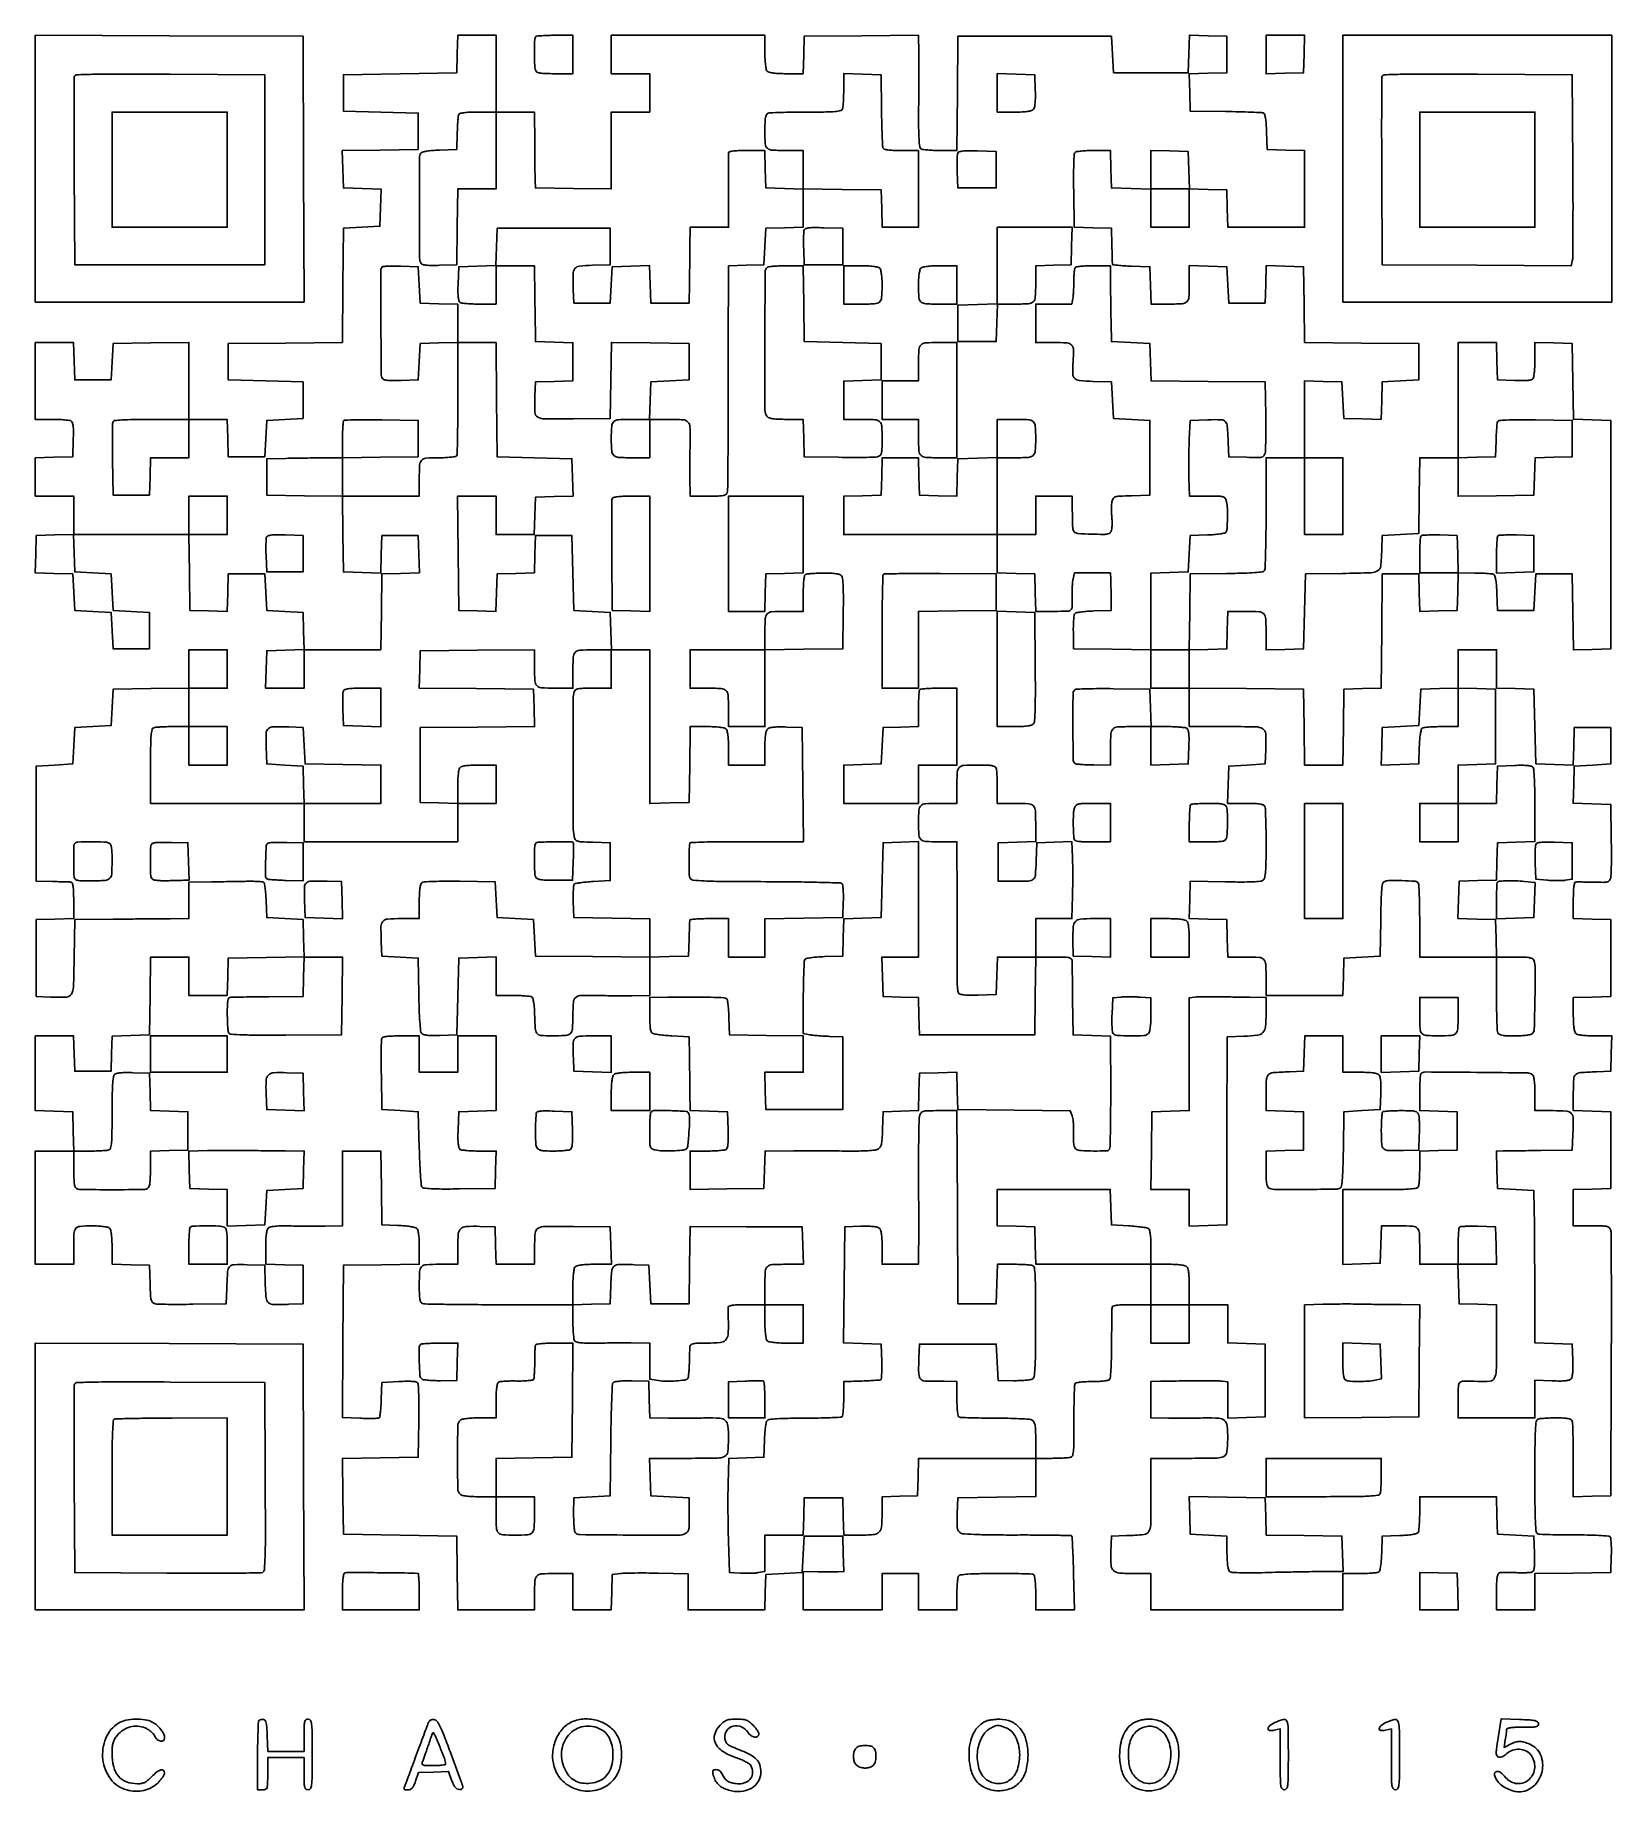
# Model space of a CAD drawing. Extents: x 156 to 936, y 100 to 969.
import ezdxf

# ---------------------------------------------------------------- set-up
doc = ezdxf.new("R2010")
doc.units = 0

msp = doc.modelspace()

# ---------------------------------------------------------------- linework, layer by layer
for points in [[(364.787526, 959.75), (364.5, 950.5), (336.5, 950), (308.5, 949.5), (308.5, 940.5), (308.5, 931.5), (327, 931), (345.5, 930.5), (345.5, 921.5), (345.5, 912.5), (326.712768, 912.227798), (307.925536, 911.955596), (308.212768, 902.727798), (308.5, 893.5), (317.787023, 893.211984), (327.074046, 892.923969), (326.787023, 883.711984), (326.5, 874.5), (317.5, 874), (308.5, 873.5), (308.234453, 845.265547), (307.968906, 817.031094), (279.734453, 816.765547), (251.5, 816.5), (251.5, 807.5), (251.5, 798.5), (270, 798), (288.5, 797.5), (288.5, 788.5), (288.5, 779.5), (279.5, 779), (270.5, 778.5), (270, 769.5), (269.5, 760.5), (260.5, 760.5), (251.5, 760.5), (251.212474, 769.75), (250.924948, 779), (241.462474, 779), (232, 779), (232, 798.022065), (232, 817.044131), (213.25, 816.772065), (194.5, 816.5), (194, 807.5), (193.5, 798.5), (184.5, 798.5), (175.5, 798.5), (175.212474, 807.75), (174.924948, 817), (165.462474, 817), (156, 817), (156, 798), (156, 779), (164.25, 778.984687, -0.00917), (167.504112, 778.918959, -0.012203), (170.45641, 778.732898, -0.00954), (172.894283, 778.472467, -0.110402), (173.793098, 778.149034, -0.187221), (174.389362, 777.340297, -0.039341), (174.721251, 775.5815, -0.027159), (174.864234, 772.914541, -0.008519), (174.793098, 768.914347), (174.5, 760.5), (165.25, 760.212474), (156, 759.924948), (156, 750.462474), (156, 741), (165.5, 741), (175, 741), (175, 731.537526), (175, 722.075052), (165.75, 721.787526), (156.5, 721.5), (156.212977, 712.288016), (155.925954, 703.076031), (165.212977, 702.788016), (174.5, 702.5), (175, 693.5), (175.5, 684.5), (184.5, 684), (193.5, 683.5), (194, 674.5), (194.5, 665.5), (203.5, 665.5), (212.5, 665.5), (212.5, 674.5), (212.5, 683.5), (203.5, 684), (194.5, 684.5), (194, 693.5), (193.5, 702.5), (184.5, 703), (175.5, 703.5), (175.212474, 712.75), (174.924948, 722), (203.440409, 722), (231.955869, 722), (232.227935, 703.25), (232.5, 684.5), (241.711984, 684.212977), (250.923969, 683.925954), (251.211984, 693.212977), (251.5, 702.5), (260.5, 702.5), (269.5, 702.5), (270, 693.5), (270.5, 684.5), (279.5, 684), (288.5, 683.5), (288.787023, 674.288016), (289.074046, 665.076031), (279.787023, 664.788016), (270.5, 664.5), (270.212474, 655.25), (269.924948, 646), (279.462474, 646), (289, 646), (289, 655.5), (289, 665), (307.977935, 665), (326.955869, 665), (327.227935, 683.75), (327.5, 702.5), (336.787023, 702.788016), (346.074046, 703.076031), (345.787023, 712.288016), (345.5, 721.5), (336.5, 721.5), (327.5, 721.5), (327.211984, 712.212977), (326.923969, 702.925954), (317.711984, 703.212977), (308.5, 703.5), (308.227935, 722.25), (307.955869, 741), (326.977935, 741), (346, 741), (346, 748.918213, -0.011042), (346.164405, 756.362134, -0.168318), (347.100768, 758.722402, -0.200799), (349.235073, 759.788582, -0.01674), (355.547972, 760, 0.011105), (358.785782, 760.07192, 0.016487), (361.613836, 760.291216, 0.011615), (363.905046, 760.599127, 0.218481), (364.494668, 760.991372, 0.133472), (364.742613, 761.827745, 0.000827), (364.91083, 769.772188, 0.003302), (365.028387, 778.875111, 0.00209), (365.051, 789.491372), (364.99463, 817), (374.481742, 817), (383.968853, 817), (384.234427, 788.75), (384.5, 760.5), (403, 760), (421.5, 759.5), (421.787023, 750.288016), (422.074046, 741.076031), (412.787023, 740.788016), (403.5, 740.5), (403.212474, 731.25), (402.924948, 722), (393.462474, 722), (384, 722), (384, 731.5), (384, 741), (374.484427, 741), (364.968853, 741), (365.234427, 712.75), (365.5, 684.5), (374.711984, 684.212977), (383.923969, 683.925954), (384.211984, 693.212977), (384.5, 702.5), (393.712964, 702.787036), (402.925929, 703.074071), (403.212964, 712.287036), (403.5, 721.5), (412.5, 721.5), (421.5, 721.5), (422, 703), (422.5, 684.5), (431.5, 684), (440.5, 683.5), (440.787526, 674.25), (441.075052, 665), (432.144515, 665, 0.014649), (425.357166, 664.801097, 0.195156), (423.14535, 663.748828, 0.175657), (422.171189, 661.402343, 0.011435), (422, 653.918213), (422, 646), (413.106989, 646, -0.014784), (406.348914, 646.199861, -0.195677), (404.142043, 647.253951, -0.175062), (403.170534, 649.603264, -0.011376), (403, 657.097361), (403, 665.031147), (374.75, 664.765573), (346.5, 664.5), (346.212681, 655.265637), (345.925362, 646.031273), (374.212681, 645.765637), (402.5, 645.5), (402.787319, 636.265637), (403.074638, 627.031273), (374.787319, 626.765637), (346.5, 626.5), (346.5, 608), (346.5, 589.5), (355.75, 589.212474), (365, 588.924948), (365, 579.462474), (365, 570), (327, 570), (289, 570), (289, 579.5), (289, 589), (308, 589), (327, 589), (327, 598.477935), (327, 607.955869), (308.25, 608.227935), (289.5, 608.5), (289, 617.5), (288.5, 626.5), (281.520917, 626.800912, 0.011928), (273.817355, 626.949111, 0.176334), (271.321246, 626.027485, 0.210428), (270.229016, 623.784833, 0.017872), (270.211486, 617.221282), (270.5, 608.5), (279.5, 608), (288.5, 607.5), (288.787526, 598.25), (289.075052, 589), (251.062526, 589), (213.05, 589), (213.05, 607.402605, -0.002514), (213.101544, 617.653985, -0.017926), (213.329265, 622.611218, -0.034195), (213.752906, 625.412054, -0.251592), (214.606787, 626.402605, -0.068787), (215.612151, 626.636997, -0.007182), (218.032244, 626.824515, -0.008801), (220.935735, 626.956323, -0.006941), (224.081787, 627), (232, 627), (232, 617.5), (232, 608), (241.5, 608), (251, 608), (251, 617.5), (251, 627), (241.5, 627), (232, 627), (232, 636.5), (232, 646), (241.5, 646), (251, 646), (251, 655.5), (251, 665), (241.5, 665), (232, 665), (232, 655.522065), (232, 646.044131), (213.25, 645.772065), (194.5, 645.5), (194, 636.5), (193.5, 627.5), (184.5, 627), (175.5, 626.5), (175, 617.5), (174.5, 608.5), (165.5, 608), (156.5, 607.5), (156.5, 579), (156.5, 550.5), (164.5, 550.337425, -0.000716), (167.655325, 550.26878, -0.000959), (170.517188, 550.196926, -0.000662), (172.917722, 550.128864, -0.010039), (173.75, 550.087425, -0.30952), (174.344465, 549.616301, -0.040784), (174.712694, 547.960114, -0.026911), (174.937186, 545.276086, -0.007409), (175, 541.037526), (175, 532.075052), (165.75, 531.787526), (156.5, 531.5), (156.5, 512.5), (156.5, 493.5), (163.479083, 493.199088, 0.020449), (171.375868, 493.181735, 0.253026), (173.874462, 494.660318, 0.128108), (174.893739, 498.126829, 0.004158), (175.227984, 512.763526), (175.5, 531.5), (194.5, 531.706189, -0.000261), (202.452664, 531.78834, -0.00024), (210.635937, 531.864679, -0.000239), (217.936742, 531.925795, -0.000789), (222.75, 531.956189), (232, 532), (232, 541), (232, 550), (243.25, 550.1825, -0.000082), (248.055009, 550.259664, -0.000067), (253.190969, 550.340617, -0.000067), (257.913478, 550.413785, -0.000178), (261.293725, 550.464494, -0.007877), (263.96253, 550.461532, -0.010831), (266.359783, 550.369134, -0.007739), (268.345779, 550.218583, -0.116127), (268.999758, 550.00015, -0.214736), (269.373177, 549.447441, -0.009589), (269.730428, 547.114419, -0.014689), (270.027242, 544.253952, -0.00983), (270.206033, 540.968156), (270.5, 532.5), (279.5, 532), (288.5, 531.5), (288.787232, 522.272202), (289.074464, 513.044404), (270.287232, 512.772202), (251.5, 512.5), (251.212474, 503.25), (250.924948, 494), (241.462474, 494), (232, 494), (232, 503.5), (232, 513), (222.521593, 513), (213.043186, 513), (212.771593, 493.75), (212.5, 474.5), (203.288393, 474.212982), (194.076786, 473.925964), (193.788393, 465.212982), (193.5, 456.5), (184.5, 456.5), (175.5, 456.5), (175.211067, 465.25), (174.922134, 474), (165.461067, 474), (156, 474), (156, 455.537526), (156, 437.075052), (165.25, 436.787526), (174.5, 436.5), (174.786212, 426.75), (175.072424, 417), (165.536212, 417), (156, 417), (156, 389), (156, 361), (165.5, 361), (175, 361), (175, 368.918213, -0.01065), (175.157481, 376.310519, -0.159949), (176.052708, 378.690254, -0.206765), (178.102218, 379.772902, -0.019554), (183.906989, 380, -0.012415), (187.136184, 379.91981, -0.021121), (189.825282, 379.672007, -0.021703), (191.888147, 379.301898, -0.142062), (192.8, 378.8, -0.144682), (193.310039, 377.861987, -0.021131), (193.677383, 375.701269, -0.02038), (193.921656, 372.847487, -0.011159), (194, 369.337526), (194, 361.075052), (203.25, 360.787526), (212.5, 360.5), (212.787398, 351.259666, 0.00489), (213.017269, 345.638586, 0.049911), (213.366243, 343.335649, 0.13999), (214.057919, 342.15054, 0.131433), (215.287398, 341.47415, 0.054074), (216.813387, 341.269145, 0.002906), (221.696923, 341.172986, 0.004518), (227.518327, 341.144811, 0.003277), (234, 341.214485), (250.5, 341.5), (250.75303, 349, -0.008062), (251.174048, 357.439007, -0.161069), (252.131127, 359.798383, -0.21244), (254.224343, 360.802761, -0.015449), (260.778718, 360.788514), (269.5, 360.5), (269.787398, 351.259666, 0.015844), (270.223546, 344.321238, 0.194277), (271.421808, 342.009645, 0.177046), (273.942653, 341.065605, 0.012739), (281.520917, 341.199088), (288.5, 341.5), (288.5, 351), (288.5, 360.5), (279.25, 360.787526), (270, 361.075052), (270, 369.415081, -0.009183), (270.074326, 373.461633, -0.02907), (270.330886, 376.158273, -0.04395), (270.773872, 377.962049, -0.138222), (271.47458, 378.978903, -0.125079), (272.589189, 379.508902, -0.024523), (274.802749, 379.834299, -0.020936), (277.814653, 380.000288, -0.00977), (281.72458, 379.975462, 0.003165), (285.717686, 379.89735, 0.001862), (290.492533, 379.851957, 0.001862), (295.264977, 379.842131, 0.00318), (299.25, 379.874114), (308, 380), (308, 398.5), (308, 417), (317.477441, 417), (326.954883, 417), (327.227441, 398.75), (327.5, 380.5), (335.452616, 380.204288, -0.011934), (338.592986, 380.012379, -0.0156), (341.450258, 379.679152, -0.013166), (343.789339, 379.268892, -0.123819), (344.702616, 378.831844, -0.156497), (345.288032, 377.913663, -0.030117), (345.678965, 375.953999, -0.024212), (345.924697, 373.177532, -0.009965), (346, 369.399621), (346, 361.044131), (327.25, 360.772065), (308.5, 360.5), (308.238047, 322.823813), (307.976094, 285.147625), (316.591689, 284.823813, 0.006083), (319.954583, 284.738372, 0.008801), (322.926844, 284.751349, 0.005164), (325.413108, 284.831673, 0.129521), (326.059675, 285.031844, 0.216257), (326.409408, 285.55758, 0.00859), (326.748029, 287.894979, 0.013814), (327.031614, 290.748261, 0.009184), (327.206033, 294.031844), (327.5, 302.5), (335.838102, 303, -0.009301), (339.571271, 303.154243, -0.022658), (342.324134, 303.091977, -0.026657), (344.278893, 302.853846, -0.178138), (345.111661, 302.369149, -0.16177), (345.487019, 301.402415, -0.003693), (345.698054, 296.405655, -0.007744), (345.813927, 290.413443, -0.004789), (345.773559, 283.369149), (345.5, 265.5), (326.728016, 265.227854), (307.956032, 264.955708), (308.228016, 246.227854), (308.5, 227.5), (336.5, 227), (364.5, 226.5), (364.772559, 208.25), (365.045117, 190), (384.022559, 190), (403, 190), (403, 197.418213, -0.01257), (403.178205, 204.50542, -0.179949), (404.159562, 206.785965, -0.190034), (406.370658, 207.807402, -0.014293), (413.106989, 208), (422, 208), (422, 199), (422, 190), (431.461067, 190), (440.922134, 190), (441.211067, 198.75), (441.5, 207.5), (445.5, 208, -0.024712), (447.876822, 208.178455, -0.003716), (452.657812, 208.264968, -0.004165), (458.309506, 208.27814, -0.003586), (464.25, 208.199891), (479, 207.899782), (479, 198.949891), (479, 190), (497.961067, 190), (516.922134, 190), (517.211067, 198.75), (517.5, 207.5), (526.5, 208), (535.5, 208.5), (536, 217.5), (536.5, 226.5), (546, 226.5), (555.5, 226.5), (555.788933, 217.75), (556.077866, 209), (553.288933, 208.844005, -0.011673), (551.759812, 208.794244, -0.002714), (549.189562, 208.784587, -0.002799), (546.230203, 208.806102, -0.00274), (543.25, 208.860787), (536, 209.033563), (536, 199.516782), (536, 190), (555.5, 190), (575, 190), (575, 199), (575, 208), (584, 208), (593, 208), (593, 199), (593, 190), (602.5, 190), (612, 190), (612.015313, 197.75, -0.00929), (612.078179, 200.807951, -0.01233), (612.255552, 203.584596, -0.009703), (612.503775, 205.877069, -0.11011), (612.811646, 206.729477, -0.22452), (613.785829, 207.344521, -0.012533), (617.450972, 207.698822, -0.01292), (622.850637, 207.944493, -0.00364), (631.280009, 208.048583, -0.003343), (638.132302, 208.037494, -0.00512), (644.07024, 207.927372, -0.001943), (649.157801, 207.761103, -0.129979), (649.983676, 207.510089, -0.217924), (650.385658, 206.907221, -0.011837), (650.701455, 204.586938, -0.016662), (650.926262, 201.720885, -0.01124), (651, 198.440983), (651, 190), (660.589464, 190), (670.178929, 190), (669.74334, 208.012791, 0.002823), (669.536153, 214.957962, 0.004488), (669.271975, 220.898055, 0.001167), (668.983721, 226.062863, 0.183859), (668.750371, 226.582962, 0.193548), (668.219122, 226.809471, 0.000591), (660.670565, 226.956534, 0.003229), (652.098715, 227.058036, 0.001999), (642.027354, 227.071991, -0.002943), (630.799254, 227.108755, -0.006469), (622.214923, 227.298484, -0.004155), (615.587532, 227.585933, -0.11038), (613.891327, 228.05816, -0.116988), (612.848096, 228.981137, -0.108872), (612.296297, 230.298453, -0.047384), (612.103737, 232.555997, -0.006429), (612.210468, 237.306341), (612.5, 245.5), (631.75, 245.771593), (651, 246.043186), (651, 255.521593), (651, 265), (658.918213, 265, 0.007109), (662.067069, 265.044776, 0.008958), (664.979143, 265.179854, 0.007391), (667.407152, 265.372186, 0.06825), (668.431974, 265.61227, 0.244064), (669.303346, 266.594584, 0.041011), (669.729575, 269.156279, 0.01963), (669.931286, 273.774994, 0.002599), (669.923371, 283.561506, -0.00353), (669.930449, 290.281867, -0.005383), (670.040577, 296.1144, -0.002138), (670.20976, 301.100033, -0.129562), (670.468626, 301.949236, -0.212003), (671.085084, 302.370436, -0.014759), (673.21, 302.696074, -0.018614), (675.888158, 302.925143, -0.012026), (679, 303, 0.010596), (682.502241, 303.074227, 0.025122), (685.097841, 303.315308, 0.030263), (686.926361, 303.692359, 0.185205), (687.690983, 304.25, 0.128852), (688.016707, 305.239117, 0.003271), (688.279081, 309.979688, 0.006777), (688.47649, 315.586609, 0.004547), (688.556952, 322, -0.001066), (688.592765, 328.413481, -0.001592), (688.653882, 334.020312, -0.000662), (688.727864, 338.821572, -0.034137), (688.806952, 339.75, -0.294833), (689.337389, 340.346737, -0.035635), (691.144135, 340.712025, -0.025024), (694.011735, 340.936767, -0.007044), (698.5, 341), (708, 341), (708, 331.5), (708, 322), (717.5, 322), (727, 322), (727, 331.5), (727, 341), (736.5, 341), (746, 341), (746, 331.537526), (746, 322.075052), (755.25, 321.787526), (764.5, 321.5), (764.5, 303.5), (764.5, 285.5), (755.25, 285.212474), (746, 284.924948), (746, 293.848975), (746, 302.773001), (743.25, 303.153287, 0.031661), (740.518653, 303.356088, 0.003179), (733.979502, 303.385228, 0.00325), (725.032984, 303.310064, 0.00129), (712.75, 303.09531), (708, 303), (708, 294), (708, 285), (716.75, 284.906082, 0.002418), (720.762235, 284.882421, 0.001368), (725.62411, 284.890566, 0.001366), (730.526104, 284.925579, 0.002246), (734.672502, 284.985146, -0.018785), (741.663365, 284.854338, -0.172549), (744.418594, 283.695911, -0.187123), (745.705564, 281.105428, -0.022785), (746, 274.647529, -0.027758), (745.639958, 268.167132, -0.256016), (744.079378, 265.945033, -0.111012), (740.595536, 265.106701, -0.003756), (726.393011, 265), (708, 265), (708, 246.519052, -0.003808), (707.889657, 232.030744, -0.133381), (706.959562, 228.801452, -0.237188), (704.559671, 227.29884, -0.014978), (696, 226.75303), (688.5, 226.5), (688.203802, 218.520365, 0.025208), (688.288689, 212.139667, 0.193772), (689.555377, 209.493873, 0.168774), (692.405548, 208.264937, 0.018176), (699.69113, 208), (708, 208), (708, 199), (708, 190), (755.5, 190), (803, 190), (803, 199), (803, 208), (811.25, 208.015313, 0.008579), (814.497876, 208.077072, 0.011582), (817.430835, 208.251296, 0.008725), (819.854929, 208.494381, 0.112667), (820.706033, 208.797157, 0.192561), (821.236162, 209.533237, 0.02067), (821.666992, 211.63313, 0.020911), (822.005667, 214.460658, 0.010674), (822.206033, 218.031844), (822.5, 226.5), (830.968156, 226.793967, 0.010674), (834.539342, 226.994333, 0.020911), (837.36687, 227.333008, 0.02067), (839.466763, 227.763838, 0.192561), (840.202843, 228.293967, 0.112667), (840.505619, 229.145071, 0.008725), (840.748704, 231.569165, 0.011582), (840.922928, 234.502124, 0.008579), (840.984687, 237.75), (841, 246), (859.962474, 246), (878.924948, 246), (879.212474, 236.75), (879.5, 227.5), (888.5, 227), (897.5, 226.5), (897.793098, 218.085653, -0.008525), (897.86398, 214.097108, -0.026999), (897.721849, 211.431271, -0.038792), (897.392979, 209.671951, -0.190993), (896.801704, 208.877446, -0.113704), (895.944752, 208.586656, -0.01277), (893.880669, 208.431217, -0.014971), (891.38079, 208.381998, -0.011628), (888.661509, 208.473149, 0.008265), (885.933618, 208.582955, 0.010429), (883.407566, 208.590139, 0.008697), (881.30157, 208.515539, 0.078563), (880.402903, 208.324367, 0.218412), (879.719702, 207.625856, 0.049185), (879.304572, 205.972212, 0.029477), (879.065407, 203.283816, 0.007448), (879, 198.893011), (879, 190), (888.5, 190), (898, 190), (898, 198.977935), (898, 207.955869), (916.75, 208.227935), (935.5, 208.5), (935.792979, 216.907021, 0.010281), (935.839885, 220.193128, 0.014674), (935.735951, 223.108424, 0.010537), (935.52991, 225.49676, 0.171211), (935.187424, 226.212576, 0.182288), (934.389009, 226.573715, 0.003293), (929.645025, 226.847166, 0.007725), (924.049753, 227.046122, 0.005024), (917.581456, 227.111111, -0.003074), (911.075329, 227.151111, -0.004522), (905.35971, 227.273095, -0.002192), (900.510991, 227.44173, -0.081998), (899.437012, 227.662544, -0.281739), (898.626706, 228.717137, -0.013811), (898.267891, 233.291105, -0.010996), (898.050586, 240.866874, -0.001671), (898, 256, -0.001489), (898.047468, 271.940217, -0.012425), (898.269693, 279.152025, -0.020851), (898.66945, 283.245492, -0.272818), (899.581787, 284.393011, -0.066654), (900.581709, 284.630616, -0.008009), (902.846597, 284.821697, -0.009419), (905.55946, 284.955578, -0.007618), (908.474799, 285, -0.009092), (912.220641, 284.931881, -0.040223), (914.40921, 284.675157, -0.077051), (915.715136, 284.197023, -0.176711), (916.393011, 283.418213, -0.081739), (916.635941, 282.239742, -0.00228), (916.821697, 277.026577, -0.004617), (916.955962, 270.875559, -0.003148), (917, 263.880687), (917, 245.924948), (926.25, 246.212474), (935.5, 246.5), (935.775965, 311, 0.000804), (935.842421, 335.887072, 0.001273), (935.810766, 357.214063, 0.000271), (935.725021, 375.961991, 0.0582), (935.506913, 377.75, 0.122617), (934.85145, 379.003915, 0.154504), (933.732859, 379.672196, 0.053326), (931.548599, 379.947537, 0.004711), (925.980948, 380), (917, 380), (917, 388.962474), (917, 397.924948), (926.25, 398.212474), (935.5, 398.5), (935.5, 417.5), (935.5, 436.5), (926.25, 436.787526), (917, 437.075052), (917, 446.018474, -0.014194), (917.190094, 452.713321, -0.199365), (918.215838, 454.834916, -0.165063), (920.527107, 455.811311, -0.009054), (928.5, 456.245668), (935.5, 456.5), (935.788933, 465.25), (936.077866, 474), (927.738933, 474, -0.011007), (924.191211, 474.078112, -0.020282), (921.315326, 474.321952, -0.021049), (919.141383, 474.688939, -0.145022), (918.2, 475.2, -0.144682), (917.689961, 476.138013, -0.021131), (917.322617, 478.298731, -0.02038), (917.078344, 481.152513, -0.011159), (917, 484.662474), (917, 492.924948), (926.25, 493.212474), (935.5, 493.5), (935.5, 512.5), (935.5, 531.5), (926.25, 531.787526), (917, 532.075052), (917, 541.037526, -0.00744), (917.063008, 545.271671, -0.02682), (917.287754, 547.96063, -0.04033), (917.655897, 549.625425, -0.306589), (918.25, 550.103467, -0.021515), (919.076863, 550.136195, -0.001507), (921.397508, 550.121163, -0.002134), (924.165553, 550.083074, -0.001605), (927.209602, 550.018417, 0.005646), (932.010131, 549.955262, 0.063929), (933.891915, 550.19329, 0.171243), (934.879098, 550.858136, 0.099633), (935.494778, 552.16495, 0.053713), (935.711545, 553.768641, 0.003003), (935.817507, 558.807829, 0.004598), (935.852496, 564.817956, 0.00335), (935.785177, 571.5), (935.5, 588.5), (926.212977, 588.788016), (916.925954, 589.076031), (917.212977, 598.288016), (917.5, 607.5), (926.5, 608), (935.5, 608.5), (935.5, 617.5), (935.5, 626.5), (926.5, 626.5), (917.5, 626.5), (917.211984, 617.212977), (916.923969, 607.925954), (907.711984, 608.212977), (898.5, 608.5), (898, 627), (897.5, 645.5), (888.25, 645.787526), (879, 646.075052), (879, 655.537526), (879, 665), (869.5, 665), (860, 665), (860, 655.537526), (860, 646.075052), (850.75, 645.787526), (841.5, 645.5), (841, 636.5), (840.5, 627.5), (831.5, 627), (822.5, 626.5), (822.211971, 617.211971), (821.923942, 607.923942), (831.211971, 608.211971), (840.5, 608.5), (840.793967, 616.968156, -0.010674), (840.994333, 620.539342, -0.020911), (841.333008, 623.36687, -0.02067), (841.763838, 625.466763, -0.192561), (842.293967, 626.202843, -0.112667), (843.145071, 626.505619, -0.008725), (845.569165, 626.748704, -0.011582), (848.502124, 626.922928, -0.008579), (851.75, 626.984687), (860, 627), (860, 636.537526), (860, 646.075052), (869.25, 645.787526), (878.5, 645.5), (878.5, 627), (878.5, 608.5), (869.25, 608.212474), (860, 607.924948), (860, 598.462474), (860, 589), (850.5, 589), (841, 589), (841, 579.5), (841, 570), (850.5, 570), (860, 570), (860, 579.5), (860, 589), (869.462474, 589), (878.924948, 589), (879.212474, 598.25), (879.5, 607.5), (887.914347, 607.793098, -0.008519), (891.914541, 607.864234, -0.027159), (894.5815, 607.721251, -0.039341), (896.340297, 607.389362, -0.187221), (897.149034, 606.793098, -0.12803), (897.478364, 605.767307, -0.00301), (897.732898, 600.676808, -0.006456), (897.919378, 594.668784, -0.004313), (897.984687, 587.787526), (898, 570.075052), (888.75, 569.787526), (879.5, 569.5), (879.212964, 560.287036), (878.925929, 551.074071), (869.712964, 550.787036), (860.5, 550.5), (860.212977, 541.288016), (859.925954, 532.076031), (869.212977, 531.788016), (878.5, 531.5), (878.787526, 522.25), (879.075052, 513), (860.037526, 513), (841, 513), (840.984687, 530.75, 0.003858), (840.925634, 537.634149, 0.005853), (840.758058, 543.617524, 0.002454), (840.530457, 548.715692, 0.132633), (840.234687, 549.628806, 0.237097), (838.756577, 550.491336, 0.008782), (832.113077, 550.790932, 0.011738), (825.598675, 550.817174, 0.134332), (823.159432, 550.098535, 0.227424), (822.548957, 549.146067, 0.011445), (822.17048, 545.368184, 0.012509), (821.884702, 539.871278, 0.003673), (821.719252, 531.421979), (821.5, 513.5), (812.5, 513), (803.5, 512.5), (803.212474, 503.25), (802.924948, 494), (783.962474, 494), (765, 494), (765, 501.918213, 0.011384), (764.829682, 509.397656, 0.174757), (763.860252, 511.745668, 0.195866), (761.658129, 512.79962, 0.014889), (754.930537, 513), (746.075052, 513), (745.787526, 522.25), (745.5, 531.5), (736.212977, 531.788016), (726.925954, 532.076031), (727.212977, 541.288016), (727.5, 550.5), (744.825251, 550.190008, 0.003925), (752.945492, 550.108479, 0.012172), (758.423299, 550.229853, 0.012518), (762.231328, 550.502714, 0.150153), (763.575251, 551.062453, 0.177077), (764.314871, 552.331896, 0.024492), (764.711193, 555.409827, 0.016359), (764.940711, 560.356134, 0.003413), (765, 569.040657, 0.003363), (764.955938, 575.590857, 0.004891), (764.821697, 581.367318, 0.002541), (764.635568, 586.250423, 0.080983), (764.393011, 587.418213, 0.192751), (763.652499, 588.217512, 0.069706), (762.148072, 588.688728, 0.034414), (759.556376, 588.937123, 0.006687), (754.855485, 589), (745.924948, 589), (746.212474, 598.25), (746.5, 607.5), (755.5, 608), (764.5, 608.5), (764.800912, 615.479083, 0.019865), (764.827655, 623.427676, 0.25447), (763.362043, 625.902206, 0.13093), (759.936116, 626.877459, 0.004239), (745.480948, 627), (727, 627), (727, 636.515573), (727, 646.031147), (755.25, 645.765573), (783.5, 645.5), (783.772065, 626.75), (784.044131, 608), (793.5, 608), (802.955869, 608), (803.227935, 626.75), (803.5, 645.5), (812.73449, 645.787321), (821.96898, 646.074641), (822.23449, 674.287321), (822.5, 702.5), (831.5, 702.5), (840.5, 702.5), (840.788016, 693.212977), (841.076031, 683.925954), (850.288016, 684.212977), (859.5, 684.5), (859.787526, 693.75), (860.075052, 703), (868.287526, 702.984687, -0.008617), (871.521021, 702.922925, -0.011623), (874.441858, 702.748704, -0.008778), (876.855751, 702.505585, -0.112531), (877.706033, 702.202843, -0.192561), (878.236162, 701.466763, -0.02067), (878.666992, 699.36687, -0.020911), (879.005667, 696.539342, -0.010674), (879.206033, 692.968156), (879.5, 684.5), (888.5, 684.5), (897.5, 684.5), (898, 693.5), (898.5, 702.5), (907.5, 702.5), (916.5, 702.5), (916.772202, 683.712768), (917.044404, 664.925536), (926.272202, 665.212768), (935.5, 665.5), (935.5, 722), (935.5, 778.5), (926.271928, 778.787236), (917.043857, 779.074471), (916.771928, 797.787236), (916.5, 816.5), (907.25, 816.787526), (898, 817.075052), (897.984687, 808.787526, -0.009129), (897.918962, 805.519034, -0.01216), (897.732898, 802.554613, -0.009485), (897.472502, 800.106611, -0.110544), (897.149034, 799.206902, -0.187221), (896.340297, 798.610638, -0.039341), (894.5815, 798.278749, -0.027159), (891.914541, 798.135766, -0.008519), (887.914347, 798.206902), (879.5, 798.5), (879.212474, 807.75), (878.924948, 817), (869.462474, 817), (860, 817), (860, 788.5), (860, 760), (850.522065, 760), (841.044131, 760), (840.772065, 741.25), (840.5, 722.5), (831.5, 722), (822.5, 721.5), (822.245668, 714.5, -0.016371), (821.685497, 706.4012, -0.236188), (820.186215, 704.039675, -0.12848), (816.963914, 703.093201, -0.003798), (802.736597, 702.772507), (784.5, 702.5), (784, 684), (783.5, 665.5), (774.25, 665.212474), (765, 664.924948), (765, 672.880687, 0.011304), (764.830207, 680.389753, 0.174406), (763.861468, 682.742763, 0.196265), (761.659578, 683.79908, 0.014926), (754.930537, 684), (746.075052, 684), (745.787526, 674.75), (745.5, 665.5), (736.227796, 665.21218), (726.955591, 664.924361), (727.227796, 683.71218), (727.5, 702.5), (745.42861, 702.72998, 0.003535), (754.088159, 702.902306, 0.013232), (759.521936, 703.192918, 0.013639), (763.15476, 703.583751, 0.221207), (764.163297, 704.22998, 0.133606), (764.489631, 705.285296, 0.001367), (764.737087, 713.131619, 0.004296), (764.920572, 722.213606, 0.002762), (764.984687, 732.75), (765, 760), (774.5, 760), (784, 760), (784, 741), (784, 722), (793.5, 722), (803, 722), (803, 741), (803, 760), (793.5, 760), (784, 760), (784, 779.037526), (784, 798.075052), (793.25, 797.787526), (802.5, 797.5), (803, 788.5), (803.5, 779.5), (812.711984, 779.212977), (821.923969, 778.925954), (822.211984, 788.212977), (822.5, 797.5), (831.5, 798), (840.5, 798.5), (840.5, 807.5), (840.5, 816.5), (812.272008, 816.765536), (784.044016, 817.031072), (783.772008, 835.765536), (783.5, 854.5), (774.288016, 854.787023), (765.076031, 855.074046), (764.788016, 845.787023), (764.5, 836.5), (755.5, 836.5), (746.5, 836.5), (746, 845.5), (745.5, 854.5), (736.25, 854.787526), (727, 855.075052), (727, 846.144515, -0.014613), (726.801631, 839.358647, -0.194755), (725.751728, 837.146579, -0.176009), (723.410229, 836.171721, -0.011516), (715.955738, 836), (708.075052, 836), (707.787526, 845.25), (707.5, 854.5), (698.25, 854.787526, -0.007197), (694.700077, 854.949047, -0.011819), (691.703101, 855.19988, -0.005504), (689.228262, 855.493644, -0.357802), (688.952044, 855.787526, -0.009288), (688.926677, 856.308741, -0.000213), (688.853203, 858.787586, -0.000476), (688.771136, 861.691264, -0.000322), (688.682903, 865), (688.461717, 873.5), (679.274203, 873.786952), (670.086689, 874.073904), (669.793345, 892.089329, -0.004569), (669.741585, 899.334119, -0.008156), (669.850638, 905.291434, -0.003892), (670.0576, 910.169933, -0.186226), (670.45, 911.052377, -0.160594), (671.19379, 911.42616, -0.011177), (673.548039, 911.721636, -0.014965), (676.428174, 911.931026, -0.010662), (679.662474, 912), (687.924948, 912), (688.212474, 902.75), (688.5, 893.5), (698.25, 893.213788), (708, 892.927576), (708, 883.463788), (708, 874), (717.5, 874), (727, 874), (727, 883.537526), (727, 893.075052), (736.25, 892.787526), (745.5, 892.5), (745.787526, 883.25), (746.075052, 874), (765.037526, 874), (784, 874), (784, 892.962474), (784, 911.924948), (774.75, 912.212474), (765.5, 912.5), (765.210388, 921.296585, 0.009092), (765.010207, 925.211026, 0.023653), (764.682128, 928.012606, 0.027582), (764.253534, 929.938068, 0.236839), (763.676915, 930.570485, 0.080844), (762.726185, 930.768232, 0.001539), (757.667646, 930.974005, 0.003696), (751.750087, 931.152678, 0.002462), (744.966527, 931.2739), (727.5, 931.5), (727.212977, 940.711984), (726.925954, 949.923969), (736.212977, 950.211984), (745.5, 950.5), (745.5, 959.5), (745.5, 968.5), (736.288016, 968.787023), (727.076031, 969.074046), (726.788016, 959.787023), (726.5, 950.5), (708, 950.5), (689.5, 950.5), (689, 959.5), (688.5, 968.5), (650.5, 968.5), (612.5, 968.5), (612.234427, 940.25), (611.968853, 912), (603.734427, 912.015313, -0.008978), (600.488483, 912.079643, -0.012004), (597.548031, 912.26153, -0.009277), (595.119362, 912.515857, -0.111134), (594.237595, 912.831997, -0.226692), (593.593954, 913.86014, -0.013733), (593.273038, 917.581563, -0.012884), (593.087434, 923.239576, -0.003149), (593.080643, 932.566684, 0.00066), (593.114181, 940.45829, 0.000621), (593.127786, 948.513226, 0.000617), (593.122176, 955.654366, 0.002149), (593.093048, 960.265573), (593, 969.031147), (564.75, 968.765573), (536.5, 968.5), (536.212474, 959.25), (535.924948, 950), (527.662474, 950, -0.011159), (524.152513, 950.078344, -0.02038), (521.298731, 950.322617, -0.021131), (519.138013, 950.689961, -0.144682), (518.2, 951.2, -0.144849), (517.689458, 952.139671, -0.021091), (517.322289, 954.306878, -0.020332), (517.07823, 957.171507, -0.011084), (517, 960.7), (517, 969), (479, 969), (441, 969), (441, 959.5), (441, 950), (450.5, 950), (460, 950), (460, 940.5), (460, 931), (450.5, 931), (441, 931), (441, 911.977935), (441, 892.955869), (422.25, 893.227935), (403.5, 893.5), (403.34931, 897, -0.006641), (403.285176, 899.155402, -0.000783), (403.213713, 903.951562, -0.000937), (403.148367, 909.654432, -0.000768), (403.09931, 915.75), (403, 931), (393.5, 931), (384, 931), (384, 950), (384, 969), (374.537526, 969), (365.075052, 969)], [(403.666667, 968.333333, 0.192867), (403.103892, 967.018197, 0.004931), (403.015701, 960.449139, 0.008182), (403.096621, 954.128446, 0.084511), (403.606989, 951.581787, 0.192406), (404.346128, 950.782907, 0.06988), (405.845898, 950.311531, 0.034532), (408.428287, 950.062976, 0.00673), (413.106989, 950), (422, 950), (422, 959.5), (422, 969), (413.166667, 969, 0.007039), (409.733476, 968.951666, 0.010477), (406.732292, 968.804167, 0.005871), (404.23216, 968.599192, 0.174709)], [(269.5, 902.5), (269.5, 855.5), (222.5, 855.5), (175.5, 855.5), (175.239372, 901.5, -0.000997), (175.174287, 919.225103, -0.001596), (175.197198, 934.357597, -0.000282), (175.267665, 947.72814, -0.090314), (175.461789, 948.759906, -0.301449), (176.45055, 949.464468, -0.003096), (185.402033, 949.70934, -0.005599), (198.68089, 949.841585, -0.001079), (222.722417, 949.759906), (269.5, 949.5)], [(574.713981, 932.065056, 0.002611), (574.832549, 925.288609, 0.003897), (575.013341, 919.365328, 0.001701), (575.224165, 914.313702, 0.080497), (575.432596, 913.315056, 0.228086), (576.092165, 912.693309, 0.04074), (577.788636, 912.303323, 0.027777), (580.431809, 912.067507, 0.008361), (584.468615, 912), (593, 912), (593, 893), (593, 874), (584.037526, 874), (575.075052, 874), (574.787526, 883.25), (574.5, 892.5), (555.25, 892.771593), (536, 893.043186), (536, 883.559119), (536, 874.075052), (526.75, 873.787526), (517.5, 873.5), (517, 864.5), (516.5, 855.5), (507.75, 855.211067), (499, 854.922134), (498.946875, 847.711067, 0.00146), (498.925384, 842.877828, 0.00009), (498.906062, 828.518251, 0.000134), (498.890705, 811.411237, 0.000099), (498.882539, 792.5, -0.000979), (498.841935, 773.974168, -0.001547), (498.726851, 758.085938, -0.000347), (498.573054, 744.144358, -0.067147), (498.368277, 742.75, -0.182575), (497.687969, 741.838338, -0.096589), (496.357263, 741.313057, -0.039962), (493.90921, 741.058773, -0.005905), (488.932612, 741), (480, 741), (479.931729, 750.25, -0.001611), (479.914576, 754.37532, -0.001049), (479.920116, 759.1391, -0.001055), (479.945082, 763.786392, -0.002013), (479.988065, 767.521404, 0.012197), (479.919842, 775.222241, 0.179941), (478.910149, 777.683332, 0.194166), (476.568939, 778.79081, 0.014573), (469.393011, 779), (460, 779), (460, 769.5), (460, 760), (452.081787, 760, -0.011011), (444.641409, 760.163873, -0.16771), (442.279861, 761.097177, -0.201251), (441.212506, 763.225197, -0.016928), (441, 769.5, -0.016886), (441.211928, 775.773446, -0.200859), (442.276909, 777.901634, -0.168061), (444.633348, 778.835626, -0.011089), (452.044262, 779), (459.924948, 779), (460.212474, 788.25), (460.5, 797.5), (470, 798), (479.5, 798.5), (479.5, 807.5), (479.5, 816.5), (460.272144, 816.771515), (441.044289, 817.043031), (440.772144, 798.271515), (440.5, 779.5), (422.268614, 779.251744, -0.004288), (407.993475, 779.179781, -0.133333), (404.613989, 780.110125, -0.256068), (403.164184, 782.552559, -0.019357), (403.199088, 790.520917), (403.5, 797.5), (412.75, 797.787526), (422, 798.075052), (422, 807.5), (422, 816.924948), (412.75, 817.212474), (403.5, 817.5), (403.286479, 832.5, -0.000103), (403.202053, 838.518009, -0.000122), (403.124965, 844.195312, -0.000106), (403.06213, 848.983895, -0.000796), (403.036479, 851.25), (403, 855), (393.5, 855), (384, 855), (384, 845.5), (384, 836), (375.75, 836.015313, -0.00917), (372.495888, 836.081041, -0.012203), (369.54359, 836.267102, -0.00954), (367.105717, 836.527533, -0.110402), (366.206902, 836.850966, -0.187221), (365.610638, 837.659703, -0.039341), (365.278749, 839.4185, -0.027159), (365.135766, 842.085459, -0.008519), (365.206902, 846.085653), (365.5, 854.5), (374.712964, 854.787036), (383.925929, 855.074071), (384.212964, 864.287036), (384.5, 873.5), (412.5, 873.5), (440.5, 873.5), (440.5, 864.5), (440.5, 855.5), (431.759315, 855.211203, 0.017722), (425.222155, 854.762911, 0.198326), (422.97509, 853.54849, 0.170867), (422.062458, 851.011209, 0.012477), (422.199088, 843.479083), (422.5, 836.5), (431.5, 836.5), (440.5, 836.5), (441, 845.5), (441.5, 854.5), (450.711984, 854.787023), (459.923969, 855.074046), (460.211984, 845.787023), (460.5, 836.5), (470, 836.5), (479.5, 836.5), (479.670976, 846, 0.000729), (479.742215, 850.307432, 0.000437), (479.814941, 855.426563, 0.000437), (479.878425, 860.521955, 0.00076), (479.920976, 864.75), (480, 874), (489.539751, 874), (499.079502, 874), (498.998206, 891.75, -0.000248), (498.970061, 898.642712, -0.000374), (498.952995, 904.653125, -0.000145), (498.943684, 909.818443, -0.008684), (498.958455, 910.75, -0.31789), (499.409984, 911.345439, -0.042144), (501.041297, 911.713974, -0.027171), (503.711194, 911.937742, -0.007322), (507.962474, 912), (516.924948, 912), (517.212474, 902.75), (517.5, 893.5), (526.75, 893.212474), (536, 892.924948), (536, 902.462474), (536, 912), (528.081787, 912, -0.011011), (520.641409, 912.163873, -0.16771), (518.279861, 913.097177, -0.201251), (517.212506, 915.225197, -0.016928), (517, 921.5, -0.007489), (517.06471, 925.820122, -0.036534), (517.316038, 928.251766, -0.072682), (517.790003, 929.676577, -0.18666), (518.581787, 930.393011, -0.081332), (519.754472, 930.635738, -0.00242), (524.784097, 930.821697, -0.004765), (530.727001, 930.955949, -0.003264), (537.474799, 931, 0.002672), (547.159864, 931.051749, 0.019343), (551.81213, 931.281609, 0.038952), (554.415774, 931.717599, 0.244878), (555.393011, 932.581787, 0.068543), (555.631102, 933.600781, 0.007277), (555.821697, 936.035923, 0.008872), (555.955617, 938.957076, 0.007017), (556, 942.119313), (556, 950.075052), (565.25, 949.787526), (574.5, 949.5)], [(650.793771, 941.655204, -0.01153), (650.842502, 938.264652, -0.021342), (650.701133, 935.514748, -0.023545), (650.405224, 933.431833, -0.126804), (649.921326, 932.405204, -0.145524), (648.939147, 931.748928, -0.03848), (647.078343, 931.326735, -0.027148), (644.342652, 931.0746, -0.009406), (640.377555, 931), (632, 931), (632, 940.537526), (632, 950.075052), (641.25, 949.787526), (650.5, 949.5)], [(916.777529, 904.5, -0.001169), (916.844214, 887.089041, -0.00181), (916.812248, 872.054912, -0.000538), (916.723164, 858.995066, -0.057675), (916.505999, 857.240125), (915.956939, 854.980251), (869.22847, 855.240125), (822.5, 855.5), (822.239372, 901.5, -0.000997), (822.174287, 919.225103, -0.001596), (822.197198, 934.357597, -0.000282), (822.267665, 947.72814, -0.090314), (822.461789, 948.759906, -0.301449), (823.45055, 949.464468, -0.003096), (832.402033, 949.70934, -0.005599), (845.68089, 949.841585, -0.001079), (869.722417, 949.759906), (916.5, 949.5)], [(384, 912), (384, 893), (374.522065, 893), (365.044131, 893), (364.772065, 874.25), (364.5, 855.5), (356.085653, 855.206902, -0.008623), (352.13072, 855.137392, -0.026431), (349.454718, 855.278068, -0.036938), (347.674658, 855.600538, -0.1934), (346.889025, 856.179561, -0.138041), (346.165896, 858.701668, -0.000797), (346.084597, 883.463198, -0.000777), (346.081245, 908.253076, -0.142173), (346.796898, 910.706033, -0.192526), (347.533089, 911.236148, -0.020667), (349.633126, 911.666984, -0.020909), (352.460737, 912.005666, -0.010675), (356.031844, 912.206033), (364.5, 912.5), (364.769726, 920.5, -0.004694), (364.905777, 923.655284, -0.006263), (365.092081, 926.517187, -0.004511), (365.299299, 928.905307, -0.062379), (365.488341, 929.75, -0.245965), (366.124042, 930.334747, -0.032567), (367.976619, 930.702973, -0.024764), (370.790152, 930.933009, -0.008016), (374.968615, 931), (384, 931)], [(631.5, 902.5), (631.5, 893.5), (622, 893.5), (612.5, 893.5), (612.205027, 901.411609, -0.00675), (612.130612, 904.542108, -0.00884), (612.151823, 907.403425, -0.006817), (612.244157, 909.786543, -0.078674), (612.438128, 910.699359, -0.226742), (613.142535, 911.366783, -0.050502), (614.808733, 911.724677, -0.028831), (617.565901, 911.870994, -0.006604), (622.233101, 911.787749), (631.5, 911.5)], [(555.5, 864.5), (555.5, 855.5), (546, 855.5), (536.5, 855.5), (536.205027, 863.411609, -0.00675), (536.130612, 866.542108, -0.00884), (536.151823, 869.403425, -0.006817), (536.244157, 871.786543, -0.078674), (536.438128, 872.699359, -0.226742), (537.142535, 873.366783, -0.050502), (538.808733, 873.724677, -0.028831), (541.565901, 873.870994, -0.006604), (546.233101, 873.787749), (555.5, 873.5)], [(668.787526, 864.75), (668.5, 855.5), (659.75, 855.211067), (651, 854.922134), (651, 846.068056, -0.014857), (650.800131, 839.34305, -0.19548), (649.748514, 837.140867, -0.175092), (647.405473, 836.17083, -0.011464), (639.955738, 836), (632.075052, 836), (631.787526, 826.75), (631.5, 817.5), (622, 817.5), (612.5, 817.5), (612.5, 826.5), (612.5, 835.5), (622.25, 835.786212), (632, 836.072424), (632, 855.036212), (632, 874), (650.537526, 874), (669.075052, 874)], [(346, 845.5), (346.5, 836.5), (355.75, 836.212474), (365, 835.924948), (365, 826.5), (365, 817.075052), (355.75, 816.787526), (346.5, 816.5), (346, 807.5), (345.5, 798.5), (337.085653, 798.206902, -0.008519), (333.085459, 798.135766, -0.027159), (330.4185, 798.278749, -0.039341), (328.659703, 798.610638, -0.187221), (327.850966, 799.206902, -0.140855), (327.136058, 801.642907, -0.000725), (327.03106, 827.006321, -0.000549), (326.990272, 852.648293, -0.19904), (327.702644, 854.369311, -0.179987), (328.290922, 854.638564, -0.007016), (330.709672, 854.781547, -0.011703), (333.626528, 854.84459, -0.007913), (336.952644, 854.785977), (345.5, 854.5)], [(536.227935, 836.25), (536.5, 817.5), (555.5, 817), (574.5, 816.5), (574.5, 807.5), (574.5, 798.5), (565.25, 798.212474), (556, 797.924948), (556, 788.462474), (556, 779), (563.918213, 779, -0.011067), (571.365048, 778.835151, -0.168823), (573.72427, 777.896242, -0.200423), (574.789479, 775.756706, -0.016586), (575, 769.412063, -0.005301), (574.945462, 764.268291, -0.056476), (574.666281, 762.197922, -0.155857), (573.998563, 761.123601, -0.116512), (572.75, 760.483876, -0.054093), (571.194714, 760.275104, -0.002845), (566.167188, 760.176222, -0.00446), (560.175971, 760.145932, -0.003227), (553.5, 760.214823), (536.5, 760.5), (536.212474, 769.75), (535.924948, 779), (527.584919, 779, -0.009837), (523.763886, 779.075183, -0.025092), (521.004956, 779.322824, -0.032484), (519.079223, 779.722495, -0.153307), (518.143077, 780.327603, -0.174586), (516.990271, 783.515024, -0.000897), (517.005432, 817.614631, -0.000685), (517.129797, 852.078372, -0.255207), (518.308401, 854.211764, -0.11297), (519.151004, 854.511092, -0.00862), (521.566923, 854.751324, -0.011501), (524.489548, 854.923584, -0.008503), (527.727935, 854.984687), (535.955869, 855)], [(573.8, 853.8, -0.142062), (574.301898, 852.888147, -0.021703), (574.672007, 850.825282, -0.021121), (574.91981, 848.136184, -0.012415), (575, 844.906989, -0.019554), (574.772902, 839.102218, -0.206765), (573.690254, 837.052708, -0.159949), (571.310519, 836.157481, -0.01065), (563.918213, 836), (556, 836), (556, 845.5), (556, 855), (564.3, 855, -0.011084), (567.828493, 854.92177, -0.020332), (570.693122, 854.677711, -0.021091), (572.860329, 854.310542, -0.144849)], [(688.051866, 845.25, 0.001235), (688.086031, 840.863499, 0.000769), (688.146698, 835.720313, 0.000771), (688.222149, 830.648335, 0.001399), (688.301866, 826.5), (688.5, 817.5), (698, 817), (707.5, 816.5), (707.787321, 807.26551), (708.074641, 798.03102), (736.287321, 797.76551), (764.5, 797.5), (764.785515, 781, -0.003389), (764.853786, 774.512904, -0.004645), (764.821417, 768.674624, -0.003052), (764.718932, 763.780528, -0.053724), (764.506797, 762.211486, -0.112845), (763.861417, 760.929779, -0.168426), (762.798809, 760.284314, -0.056825), (760.727478, 760.079374, -0.00454), (755.221282, 760.211486), (746.5, 760.5), (746.245668, 767.5, 0.008693), (745.812948, 775.54987, 0.165246), (744.84864, 777.839465, 0.207486), (742.761311, 778.810624, 0.014846), (736.221282, 778.788514), (727.5, 778.5), (727, 769, 0.006705), (726.831176, 764.692462, 0.004022), (726.74047, 759.573437, 0.004027), (726.732216, 754.478127, 0.007), (726.81862, 750.25), (727.13724, 741), (735.989165, 741, -0.004144), (741.855414, 740.95138, -0.066926), (743.80595, 740.656132, -0.193712), (744.795336, 739.877806, -0.079138), (745.414751, 738.25, -0.042115), (745.82922, 734.854842, -0.014276), (745.87278, 729.874926, -0.010011), (745.676866, 724.957939, -0.124063), (745.116459, 723.188435, -0.205564), (744.467934, 722.733483, -0.013751), (742.185386, 722.321042, -0.017708), (739.312502, 721.986715, -0.011435), (735.968156, 721.793967), (727.5, 721.5), (727, 712.5), (726.5, 703.5), (717.25, 703.212474), (708, 702.924948), (708, 683.962474), (708, 665), (717.5, 665), (727, 665), (727, 655.5), (727, 646), (717.5, 646), (708, 646), (708, 655.478407), (708, 664.956814), (688.888607, 665.228407), (669.777214, 665.5), (669.624669, 673.823469, -0.011004), (669.637121, 677.205806, -0.018244), (669.814381, 680.053239, -0.015728), (670.105449, 682.27768, -0.181068), (670.535898, 683.029793, -0.133532), (671.329621, 683.391154, -0.00951), (673.754334, 683.739576, -0.012857), (676.703807, 684.029516, -0.009331), (679.998464, 684.206324), (688.397255, 684.5), (688.336206, 690.5, 0.001511), (688.302745, 693.035448, 0.001313), (688.252676, 695.692187, 0.001321), (688.194692, 698.096599, 0.003889), (688.137578, 699.75), (688, 703), (679.079455, 703), (670.158911, 703), (669.504282, 700.019494, 0.027245), (669.263714, 698.545005, 0.011009), (669.090135, 696.513473, 0.010855), (668.998783, 694.313928, 0.013545), (669.013687, 692.269494, -0.010298), (669.09476, 686.38777, -0.207801), (668.387355, 684.789039, -0.18058), (666.695623, 684.099302, -0.007457), (660.037526, 684), (651.075052, 684), (650.787526, 693.25), (650.5, 702.5), (641.25, 702.787526), (632, 703.075052), (632, 712.537526), (632, 722), (594, 722), (556, 722), (556, 731.462474), (556, 740.924948), (565.25, 741.212474), (574.5, 741.5), (574.787526, 750.75), (575.075052, 760), (584, 760), (592.924948, 760), (593.212474, 750.75), (593.5, 741.5), (602.711984, 741.212977), (611.923969, 740.925954), (612.211984, 750.212977), (612.5, 759.5), (622.25, 759.786212), (632, 760.072424), (632, 769.536212), (632, 779), (639.918213, 779, -0.011011), (647.358591, 778.836127, -0.16771), (649.720139, 777.902823, -0.201251), (650.787494, 775.774803, -0.016928), (651, 769.5, -0.016928), (650.787494, 763.225197, -0.201251), (649.720139, 761.097177, -0.16771), (647.358591, 760.163873, -0.011011), (639.918213, 760), (632, 760), (632, 741), (632, 722), (641.5, 722), (651, 722), (651, 731.5), (651, 741), (660, 741), (669, 741), (669.106299, 733.75, 0.005409), (669.320101, 725.360194, 0.166127), (670.057308, 723.434087, 0.205115), (671.786751, 722.55257, 0.00891), (678.721624, 722.21285, 0.004165), (684.575471, 722.079366, 0.054049), (686.743246, 722.282697, 0.16573), (687.846751, 722.929246, 0.117721), (688.511695, 724.21285, 0.042432), (688.701063, 725.395364, 0.014032), (688.781836, 727.153288, 0.013859), (688.762472, 729.116237, 0.015301), (688.633077, 731.01111, -0.014825), (688.499765, 732.936365, -0.012284), (688.46911, 734.991033, -0.012469), (688.534351, 736.876678, -0.032352), (688.702686, 738.225036, -0.087743), (689.307859, 739.813891, -0.184989), (690.329581, 740.616717, -0.06312), (692.375675, 740.976546, -0.00418), (698.359681, 741.213926), (707.5, 741.5), (707.5, 760), (707.5, 778.5), (698.5, 779), (689.5, 779.5), (689, 788.5), (688.5, 797.5), (679.34932, 797.786212, -0.01425), (672.596331, 798.190289, -0.174521), (670.287101, 799.260064, -0.198135), (669.341844, 801.494536, -0.019171), (669.518075, 807.5, 0.018917), (669.698446, 813.542032, 0.198555), (668.754428, 815.774853, 0.181307), (666.46293, 816.798359, 0.015339), (659.891592, 817), (651, 817), (651, 826.5), (651, 836), (659.920545, 836), (668.841089, 836), (669.344055, 838.75, 0.023306), (669.538128, 840.186435, 0.007127), (669.698948, 842.372419, 0.007117), (669.809412, 844.828331, 0.007727), (669.845912, 847.219936, -0.010269), (669.892014, 849.4857, -0.013248), (670.032136, 851.562222, -0.011033), (670.231867, 853.27724, -0.104268), (670.481419, 853.969936, -0.216705), (671.096152, 854.381901, -0.012654), (673.386181, 854.700637, -0.017123), (676.245223, 854.926247, -0.011127), (679.559017, 855), (688, 855)], [(612, 845.5), (612, 836), (604.081787, 836, -0.01065), (596.689481, 836.157481, -0.159949), (594.309746, 837.052708, -0.206765), (593.227098, 839.102218, -0.019554), (593, 844.906989, -0.012415), (593.08019, 848.136184, -0.021121), (593.327993, 850.825282, -0.021703), (593.698102, 852.888147, -0.142062), (594.2, 853.8, -0.144849), (595.139671, 854.310542, -0.021091), (597.306878, 854.677711, -0.020332), (600.171507, 854.92177, -0.011084), (603.7, 855), (612, 855)], [(612, 788.5), (612, 760), (604.081787, 760, -0.01141), (596.599988, 760.170753, -0.175208), (594.252746, 761.14255, -0.195511), (593.199638, 763.349521, -0.014768), (593, 770.106989), (593, 779), (584, 779), (575, 779), (575, 788.5), (575, 798), (584, 798), (593, 798), (593, 805.918213, -0.01141), (593.170753, 813.400012, -0.175208), (594.14255, 815.747254, -0.195511), (596.349521, 816.800362, -0.014768), (603.106989, 817), (612, 817)], [(232, 769.475), (232, 760), (222.537526, 760), (213.075052, 760), (212.787526, 750.75), (212.5, 741.5), (203.5, 741.5), (194.5, 741.5), (194.247619, 759, -0.002553), (194.184319, 765.795098, -0.003843), (194.204912, 771.719219, -0.001576), (194.277467, 776.787512, -0.085899), (194.456641, 777.725, -0.281395), (195.257127, 778.348794, -0.012248), (198.943352, 778.677261, -0.012836), (204.474042, 778.891438, -0.003259), (213.459022, 778.95), (232, 778.95)], [(345.5, 769.5), (345.5, 760.5), (326.75, 760.227935), (308, 759.955869), (308, 750.455869), (308, 740.955869), (289.25, 741.227935), (270.5, 741.5), (270.5, 750.5), (270.5, 759.5), (280, 759.699908, -0.001205), (284.307436, 759.780162, -0.000722), (289.426563, 759.855807, -0.000722), (294.521956, 759.916383, -0.001257), (298.75, 759.949908), (308, 760), (308, 768.833333, -0.007268), (308.049929, 772.268052, -0.010778), (308.202246, 775.274121, -0.006189), (308.414153, 777.774183, -0.173835), (308.688496, 778.355163, -0.19128), (309.321579, 778.628369, -0.001798), (314.480314, 778.761564, -0.0057), (320.465536, 778.826322, -0.003617), (327.438496, 778.77183), (345.5, 778.5)], [(916.5, 769.5), (916.5, 760.5), (907.287036, 760.212964), (898.074071, 759.925929), (897.787036, 750.712964), (897.5, 741.5), (878.75, 741.227935), (860, 740.955869), (860, 750.440409), (860, 759.924948), (869.25, 760.212474), (878.5, 760.5), (878.769726, 768.5, -0.004627), (878.9053, 771.654072, -0.006191), (879.090177, 774.512226, -0.004424), (879.295407, 776.897633, -0.062531), (879.481859, 777.733108, -0.287009), (880.278609, 778.360885, -0.013751), (883.809839, 778.646971, -0.013354), (889.209279, 778.790809, -0.003168), (898.212133, 778.733108), (916.5, 778.5)], [(460, 712.462474), (460, 683.924948), (450.75, 684.212474), (441.5, 684.5), (441.257696, 711.5, -0.001634), (441.198124, 721.939203, -0.002544), (441.221964, 730.935938, -0.000727), (441.293881, 738.758492, -0.085865), (441.476311, 739.75, -0.243967), (442.117624, 740.334336, -0.032368), (443.976044, 740.70264, -0.0247), (446.793207, 740.932869, -0.008038), (450.968615, 741), (460, 741)], [(288.5, 712.5), (288.5, 703.5), (279.5, 703.5), (270.5, 703.5), (270.205027, 711.411609, -0.006757), (270.130652, 714.542211, -0.008847), (270.151984, 717.403842, -0.006825), (270.2445, 719.787219, -0.078651), (270.438673, 720.700781, -0.222283), (271.127059, 721.364206, -0.05328), (272.715903, 721.724548, -0.030281), (275.338027, 721.871594, -0.007113), (279.733647, 721.789171), (288.5, 721.5)], [(859.787526, 712.25), (860.075052, 703), (850.537526, 703), (841, 703), (841, 711.833333, -0.007416), (841.050964, 715.269043, -0.010972), (841.206402, 718.278277, -0.006396), (841.422807, 720.77838, -0.173269), (841.702644, 721.369311, -0.179987), (842.290922, 721.638564, -0.007016), (844.709672, 721.781547, -0.011703), (847.626528, 721.84459, -0.007913), (850.952644, 721.785977), (859.5, 721.5)], [(897.5, 712.5), (897.5, 703.5), (888.25, 703.212474), (879, 702.924948), (879, 711.795808, -0.007385), (879.050962, 715.245903, -0.010931), (879.206402, 718.267253, -0.006353), (879.422777, 720.777963, -0.173388), (879.702644, 721.369311, -0.179987), (880.290922, 721.638564, -0.007016), (882.709672, 721.781547, -0.011703), (885.626528, 721.84459, -0.007913), (888.952644, 721.785977), (897.5, 721.5)], [(554.901678, 701.618471, -0.151969), (555.43581, 700.323087, -0.010742), (555.704806, 696.372241, -0.01151), (555.83508, 690.824314, -0.00406), (555.774123, 682.868471), (555.5, 665.5), (536.25, 665.228407), (517, 664.956814), (517, 645.978407), (517, 627), (508, 627), (499, 627), (499, 635.893011, 0.014768), (498.800362, 642.650479, 0.195511), (497.747254, 644.85745, 0.175208), (495.400012, 645.829247, 0.01141), (487.918213, 646), (480, 646), (480, 655.5), (480, 665), (498.5, 665), (517, 665), (517, 672.918213, -0.01141), (517.170753, 680.400012, -0.175208), (518.14255, 682.747254, -0.195511), (520.349521, 683.800362, -0.014768), (527.106989, 684), (536, 684), (536, 692.916667, -0.008266), (536.067874, 697.021966, -0.024717), (536.299188, 699.819848, -0.032039), (536.668333, 701.679382, -0.236055), (537.25, 702.337719, -0.073724), (538.090218, 702.540084, -0.005888), (540.373407, 702.717133, -0.007865), (543.114991, 702.854007, -0.005951), (546.127555, 702.921053, -0.010706), (549.692697, 702.881617, -0.028735), (552.218939, 702.653827, -0.039996), (553.963535, 702.250252, -0.143675)], [(631.5, 693.5), (631.5, 684.5), (612.25, 684.228407), (593, 683.956814), (593, 664.978407), (593, 646), (584, 646), (575, 646), (575, 673.833333, -0.002123), (575.0455, 684.549242, -0.003421), (575.185468, 693.676093, -0.000665), (575.374079, 701.698051, -0.192465), (575.631382, 702.298048, -0.194376), (576.231206, 702.552665, -0.00068), (584.190264, 702.680889, -0.003475), (593.24779, 702.75153, -0.002156), (603.881382, 702.714715), (631.5, 702.5)], [(650.766574, 656.622433, -0.002413), (650.830447, 644.077829, -0.007785), (650.702818, 635.738848, -0.005735), (650.450957, 629.794261, -0.1611), (649.894129, 628.372433, -0.148896), (648.930162, 627.73749, -0.035916), (647.04127, 627.324946, -0.026259), (644.291499, 627.074796, -0.009554), (640.377555, 627), (632, 627), (632, 655.537526), (632, 684.075052), (641.25, 683.787526), (650.5, 683.5)], [(460, 626.963788), (460, 588.927576), (469.75, 589.213788), (479.5, 589.5), (479.698134, 598.5, 0.001399), (479.777851, 602.648335, 0.000771), (479.853302, 607.720313, 0.000769), (479.913969, 612.863499, 0.001235), (479.948134, 617.25), (480, 627), (488.3, 627, -0.011084), (491.828493, 626.92177, -0.020332), (494.693122, 626.677711, -0.021091), (496.860329, 626.310542, -0.144849), (497.8, 625.8, -0.144849), (498.310542, 624.860329, -0.021091), (498.677711, 622.693122, -0.020332), (498.92177, 619.828493, -0.011084), (499, 616.3), (499, 608), (508, 608), (517, 608), (517, 616.377555, -0.009406), (517.0746, 620.342652, -0.027148), (517.326735, 623.078343, -0.03848), (517.748928, 624.939147, -0.145524), (518.405204, 625.921326, -0.126804), (519.431833, 626.405224, -0.023545), (521.514748, 626.701133, -0.021342), (524.264652, 626.842502, -0.01153), (527.655204, 626.793771), (535.5, 626.5), (535.765573, 598.25), (536.031147, 570), (526.765573, 569.960106, -0.001084), (521.959641, 569.949833, -0.000334), (514.71395, 569.95489, -0.000334), (506.608086, 569.971377, -0.000367), (498.75, 569.998371, 0.003941), (491.552848, 569.971641, 0.006509), (485.475294, 569.822017, 0.001711), (480.239819, 569.606956, 0.361292), (479.8893, 569.288264, 0.027697), (479.553356, 565.305143, 0.009296), (479.493972, 559.466855, 0.005103), (479.603758, 553.573742, 0.115504), (480.035362, 551.94358, 0.252052), (481.411557, 551.025792, 0.012503), (487.02326, 550.636028, 0.009222), (496.591085, 550.388193, 0.001128), (517.545886, 550.279277, -0.00219), (532.143101, 550.1724, -0.003975), (544.078111, 549.937827, -0.000963), (554.242288, 549.637625, -0.190751), (555.15916, 549.24084, -0.167796), (555.51251, 548.514739, -0.012147), (555.72975, 546.2615, -0.015939), (555.840077, 543.501142, -0.011339), (555.794857, 540.405143), (555.5, 532.5), (536.25, 532.228407), (517, 531.956814), (517, 522.478407), (517, 513), (508, 513), (499, 513), (499, 522.5), (499, 532), (489.5, 532, 0.007397), (485.848149, 531.94597, 0.012024), (482.750811, 531.779688, 0.00574), (480.189664, 531.550731, 0.334547), (479.864463, 531.25, 0.033957), (479.803446, 530.702062, 0.000871), (479.701097, 528.223437, 0.001849), (479.596721, 525.311372, 0.001261), (479.498655, 522), (479.268384, 513.5), (469.634192, 513.213788), (460, 512.927576), (460, 503.463788), (460, 494), (451.25, 493.870157, -0.003182), (447.307913, 493.836751, -0.001968), (442.674668, 493.845213, -0.001974), (438.097897, 493.889652, -0.003551), (434.344616, 493.967574, 0.011156), (426.126768, 494.013173, 0.166657), (423.466023, 493.050841, 0.207633), (422.249901, 490.737701, 0.018648), (422, 484.039601, -0.0144), (421.807633, 477.361723, -0.189455), (420.791598, 475.158353, -0.180182), (418.524371, 474.179098, -0.012795), (411.526621, 474, -0.021616), (406.146313, 474.23271, -0.215244), (404.224894, 475.308659, -0.145633), (403.364906, 477.686182, -0.008488), (403.046305, 485.4782, 0.013875), (402.898142, 488.344874, 0.023562), (402.595188, 490.726943, 0.023466), (402.189668, 492.535794, 0.186361), (401.689782, 493.212887, 0.113098), (400.847717, 493.511803, 0.008572), (398.426061, 493.751654, 0.011463), (395.496713, 493.923668, 0.008468), (392.25, 493.984687), (384, 494), (384, 503.537526), (384, 513.075052), (374.75, 512.787526), (365.5, 512.5), (365, 493.5), (364.5, 474.5), (356.403945, 474.212045, -0.009179), (352.505848, 474.145013, -0.028683), (349.888226, 474.298355, -0.042759), (348.133146, 474.656558, -0.148905), (347.177736, 475.285841, -0.148709), (346.659149, 476.521121, -0.007389), (346.270344, 480.956416, -0.009943), (345.960504, 486.821876, -0.004405), (345.773792, 494.573796), (345.5, 512.5), (336.5, 513), (327.5, 513.5), (327.199088, 520.479083, -0.012322), (327.058134, 528.11956, -0.176722), (327.990719, 530.627338, -0.202101), (330.267676, 531.772817, -0.01682), (337.019052, 532), (346, 532), (346, 540.377555, -0.010082), (346.074927, 544.092961, -0.023089), (346.316817, 546.882469, -0.026995), (346.693703, 548.878214, -0.166717), (347.25, 549.744171, -0.153688), (348.338572, 550.15938, -0.005182), (352.985718, 550.387449, -0.008754), (358.806041, 550.510665, -0.00468), (366, 550.469659), (383.5, 550.206088), (384, 541.353044), (384.5, 532.5), (393.5, 532), (402.5, 531.5), (403, 522.5), (403.5, 513.5), (431.75, 513.234427), (460, 512.968853), (460, 522.462361), (460, 531.955869), (441.25, 532.227935), (422.5, 532.5), (422.205143, 540.405143, -0.009694), (422.149927, 543.490515, -0.014004), (422.230389, 546.217347, -0.009623), (422.402595, 548.456675, -0.176469), (422.705143, 549.090529, -0.15384), (423.350748, 549.419153, -0.007439), (425.763386, 549.785447, -0.011545), (428.68566, 550.11621, -0.008016), (432, 550.360545), (440.5, 550.850318), (440.5, 560.175159), (440.5, 569.5), (431.821132, 569.787895, -0.00459), (426.176802, 570.027021, -0.06594), (424.205809, 570.392223, -0.184306), (423.210658, 571.196009, -0.083575), (422.611298, 572.787895, -0.047915), (422.14755, 577.525528, -0.000562), (422.12576, 608.904689, -0.000406), (422.165397, 640.82449, -0.068207), (422.642037, 644.25, -0.183393), (423.316994, 645.161829, -0.097115), (424.643189, 645.687232, -0.040027), (427.088101, 645.941353, -0.005889), (432.067388, 646), (441, 646), (441, 655.5), (441, 665), (450.5, 665), (460, 665)], [(308.423642, 644.661609, 0.079281), (308.235027, 643.7687, 0.006579), (308.147568, 641.392336, 0.008656), (308.129541, 638.539392, 0.006569), (308.205027, 635.411609), (308.5, 627.5), (317.75, 627.212474), (327, 626.924948), (327, 636.462474), (327, 646), (317.968615, 646, 0.007593), (313.620517, 645.933967, 0.027242), (310.854544, 645.698735, 0.041413), (309.106941, 645.304101, 0.228749)], [(612, 627), (612, 608), (602.5, 608), (593, 608), (593, 598.5), (593, 589), (574.5, 589), (556, 589), (556, 598.462474), (556, 607.924948), (565.25, 608.212474), (574.5, 608.5), (575, 617.5), (575.5, 626.5), (584.25, 626.788933), (593, 627.077866), (593, 635.872266, -0.00707), (593.048335, 639.290531, -0.010518), (593.195833, 642.279145, -0.005914), (593.400838, 644.768239, -0.174591), (593.666667, 645.333333, -0.174709), (594.23216, 645.599192, -0.005871), (596.732292, 645.804167, -0.010477), (599.733476, 645.951666, -0.007039), (603.166667, 646), (612, 646)], [(707.787526, 636.25), (708.075052, 627), (716.287526, 626.984687, -0.009211), (719.527258, 626.918956, -0.012245), (722.467433, 626.732898, -0.009596), (724.895183, 626.472431, -0.110258), (725.793098, 626.149034, -0.187221), (726.389362, 625.340297, -0.039341), (726.721251, 623.5815, -0.027159), (726.864234, 620.914541, -0.008519), (726.793098, 616.914347), (726.5, 608.5), (717.25, 608.212474), (708, 607.924948), (708, 617.462474), (708, 627), (698.606989, 627, 0.013298), (691.45107, 626.809647, 0.19079), (689.179831, 625.767356, 0.18106), (688.176663, 623.429085, 0.011759), (688, 615.918213), (688, 608), (679.75, 608.015313, -0.008248), (676.516846, 608.074656, -0.011514), (673.629687, 608.241942, -0.008045), (671.243323, 608.474132, -0.130876), (670.5, 608.765313, -0.235927), (669.520804, 610.675047, -0.002183), (669.422056, 627.023134, -0.002149), (669.464981, 643.385931, -0.242156), (670.438927, 645.247214, -0.145409), (671.313845, 645.541772, -0.002433), (676.47581, 645.702315, -0.006039), (682.524714, 645.787896, -0.003951), (689.5, 645.747214), (707.5, 645.5)], [(384, 598.5), (384, 589), (374.5, 589), (365, 589), (365, 597.3, -0.011084), (365.07823, 600.828493, -0.020332), (365.322289, 603.693122, -0.021091), (365.689458, 605.860329, -0.144849), (366.2, 606.8, -0.144849), (367.139671, 607.310542, -0.021091), (369.306878, 607.677711, -0.020332), (372.171507, 607.92177, -0.011084), (375.7, 608), (384, 608)], [(631.393011, 606.418213, -0.06844), (631.631074, 605.400281, -0.007317), (631.821697, 602.9751, -0.008902), (631.955615, 600.066073, -0.00705), (632, 596.918213), (632, 589), (640.893011, 589, -0.014732), (647.649006, 588.800898, -0.19511), (649.856224, 587.750156, -0.175559), (650.828717, 585.407908, -0.011491), (651, 577.955738), (651, 570.075052), (641.75, 569.787526), (632.5, 569.5), (632.5, 560), (632.5, 550.5), (639.5, 550.469005, 0.008889), (647.464579, 550.575329, 0.169105), (649.754113, 551.45327, 0.199065), (650.820505, 553.518745, 0.01308), (651.213926, 560.359681), (651.5, 569.5), (660.207246, 569.788309), (668.914492, 570.076619), (669.207246, 562.288309, -0.006726), (669.298293, 558.514339, -0.002901), (669.322782, 553.483128, -0.00287), (669.287037, 548.12706, -0.003796), (669.18946, 543.25), (668.878919, 532), (659.93946, 532), (651, 532), (651, 522.5), (651, 513), (660, 513, -0.005132), (665.148213, 512.947154, -0.042764), (667.465055, 512.700631, -0.126572), (668.589306, 512.166834, -0.218407), (669.027272, 511.25, -0.000629), (669.045193, 509.998923, -0.00002), (669.111959, 504.873438, -0.000038), (669.189954, 498.832095, -0.000027), (669.277272, 492), (669.5, 474.5), (678.75, 474.212474), (688, 473.924948), (688.06114, 465.212474, -0.001916), (688.117374, 447.563634, -0.003036), (688.01582, 432.444569, -0.000694), (687.828052, 419.199996, -0.13532), (687.456417, 417.929481, -0.251427), (686.074829, 417.130014, -0.008778), (679.671786, 417.037927, -0.012251), (673.417168, 417.211078, -0.128937), (671, 417.981733, -0.145042), (670.296549, 418.787634, -0.065655), (669.880608, 420.139776, -0.039696), (669.697883, 422.211865, -0.011575), (669.744484, 425.415828, 0.014584), (669.767238, 428.083735, 0.014739), (669.634065, 430.739012, 0.014689), (669.38236, 433.039877, 0.056305), (669.02527, 434.433535), (668.061571, 436.968254), (640.280786, 437.234127), (612.5, 437.5), (612.211984, 446.787023), (611.923969, 456.074046), (602.711984, 455.787023), (593.5, 455.5), (593.212982, 446.288393), (592.925964, 437.076786), (584.212982, 436.788393), (575.5, 436.5), (575.211278, 427.76446, -0.006717), (574.982155, 422.837825, -0.042881), (574.619535, 420.365203, -0.092602), (573.978095, 418.913279, -0.120255), (572.898558, 417.94571, -0.097176), (571.456775, 417.50342, -0.010071), (567.902961, 417.205027, -0.011564), (563.430998, 417.023813, -0.007219), (558.18728, 417.008414, 0.001455), (552.307766, 417.058921, 0.000781), (545.051974, 417.088799, 0.000778), (537.65148, 417.096205, 0.001219), (531.287526, 417.077164), (517.075052, 417), (516.787526, 407.75), (516.5, 398.5), (498.25, 398.267027), (480, 398.034054), (480, 407.517027), (480, 417), (488.25, 417.015313, 0.009158), (491.503986, 417.080961, 0.01219), (494.455895, 417.266784, 0.009524), (496.89348, 417.526866, 0.110447), (497.791346, 417.849883, 0.190691), (498.391596, 418.675579, 0.03736), (498.721257, 420.518036, 0.025891), (498.863419, 423.325344, 0.007874), (498.791346, 427.58457), (498.5, 436.5), (489.25, 436.787526), (480, 437.075052), (479.920976, 445.787526, 0.000752), (479.878469, 449.807485, 0.000412), (479.814941, 454.731336, 0.000411), (479.742218, 459.72993, 0.000657), (479.670976, 464), (479.5, 473.5), (471, 474, -0.007979), (467.653208, 474.250516, -0.010698), (464.629687, 474.590774, -0.008061), (462.130611, 474.967402, -0.102535), (461.25, 475.309017, -0.188703), (460.685357, 476.094335, -0.029014), (460.310983, 478.016762, -0.024001), (460.07262, 480.77099, -0.009585), (460, 484.559017), (460, 493), (468.75, 493.110714, -0.002841), (481.125901, 493.196992, -0.007302), (490.072381, 493.077873, -0.003941), (496.874222, 492.834266, -0.187584), (498.10915, 492.29085, -0.160343), (498.438826, 491.637668, -0.008009), (498.762088, 489.229162, -0.012215), (499.034544, 486.307106, -0.008475), (499.205609, 482.994391), (499.5, 474.5), (517.75, 474.227441), (536, 473.954883), (536, 464.977441), (536, 456), (526.462474, 456), (516.924948, 456), (517.212474, 446.75), (517.5, 437.5), (536.5, 437.5), (555.5, 437.5), (555.5, 455.5), (555.5, 473.5), (549, 473.745913, -0.005727), (546.273082, 473.880374, -0.005167), (543.454687, 474.080976, -0.005182), (540.932722, 474.313028, -0.016338), (539.25, 474.541226), (536, 475.090626), (536.015313, 492.795313, -0.00404), (536.07678, 499.667621, -0.006089), (536.251635, 505.654069, -0.002688), (536.489663, 510.741505, -0.129218), (536.798312, 511.707902, -0.195149), (537.552989, 512.24575, -0.020215), (539.737125, 512.673305, -0.020298), (542.707636, 513.008289, -0.009786), (546.532999, 513.207902), (555.5, 513.5), (555.787036, 522.712964), (556.074071, 531.925929), (565.287036, 532.212964), (574.5, 532.5), (575, 551), (575.5, 569.5), (584.25, 569.788933), (593, 570.077866), (593, 541.538933), (593, 513), (583.963788, 513), (574.927576, 513), (575.213788, 503.25), (575.5, 493.5), (584.212982, 493.211607), (592.925964, 492.923214), (593.212982, 483.711607), (593.5, 474.5), (622, 474.5), (650.5, 474.5), (650.771593, 493.75), (651.043186, 513), (641.559119, 513), (632.075052, 513), (631.787526, 503.75), (631.5, 494.5), (622.58457, 494.208654, -0.007944), (618.332898, 494.137309, -0.025705), (615.513495, 494.279833, -0.03681), (613.653136, 494.60971, -0.185161), (612.8057, 495.208654, -0.117273), (612.472739, 496.104403, -0.01088), (612.233776, 498.470667, -0.013533), (612.084856, 501.341813, -0.010219), (612.071215, 504.5, 0.003322), (612.115936, 509.220147, 0.000511), (612.132889, 518.595312, 0.000571), (612.128948, 529.6562, 0.000496), (612.100084, 541.25), (612, 570), (603.106989, 570, -0.013336), (596.429165, 570.178146, -0.177094), (594.202154, 571.129957, -0.190499), (593.197642, 573.264457, -0.015844), (593, 579.5, -0.015844), (593.197642, 585.735543, -0.190499), (594.202154, 587.870043, -0.177094), (596.429165, 588.821854, -0.013336), (603.106989, 589), (612, 589), (612, 596.918213, -0.011337), (612.169516, 604.393226, -0.173918), (613.134562, 606.742703, -0.196524), (615.3277, 607.798229, -0.015117), (622, 608, -0.006853), (626.615452, 607.936736, -0.03487), (629.171299, 607.68772, -0.070374), (630.657806, 607.215888, -0.191418)], [(688, 579.5), (688, 570), (679, 570, -0.005267), (673.877809, 570.053958, -0.042155), (671.532161, 570.301937, -0.119524), (670.365396, 570.833523, -0.212374), (669.880272, 571.75, -0.009008), (669.62874, 576.746987, -0.012986), (669.60082, 581.172976, -0.013319), (669.767035, 584.760418, -0.06481), (670.175261, 586.75, -0.111269), (670.944688, 587.995342, -0.140504), (672.117125, 588.661281, -0.053935), (674.280606, 588.943267, -0.005461), (679.475249, 589), (688, 589)], [(745.385074, 587.25, -0.064154), (745.782024, 584.799967, -0.008578), (745.862406, 579.558278, -0.008864), (745.760004, 574.320747, -0.059214), (745.356825, 571.75, -0.183484), (744.682458, 570.838152, -0.097174), (743.356761, 570.312736, -0.040034), (740.912197, 570.058633, -0.005887), (735.932612, 570), (727, 570), (727, 578.833333, -0.007039), (727.048334, 582.266524, -0.010477), (727.195833, 585.267708, -0.005871), (727.400808, 587.76784, -0.174709), (727.666667, 588.333333, -0.172877), (728.226043, 588.598749, -0.006541), (730.565622, 588.804167, -0.011105), (733.383612, 588.95164, -0.007519), (736.599279, 589, -0.006682), (741.156248, 588.939097, -0.042497), (743.454768, 588.681349, -0.099305), (744.721041, 588.154059, -0.174105)], [(192.418213, 569.393011, -0.188), (193.211672, 568.671317, -0.072045), (193.685046, 567.22948, -0.036059), (193.935708, 564.763435, -0.007303), (194, 560.361626, -0.015251), (193.806191, 554.009287, -0.193145), (192.801242, 551.888922, -0.172221), (190.556859, 550.92538, -0.011619), (183.486988, 550.634033, -0.009616), (179.934904, 550.638587, -0.032144), (177.614267, 550.835802, -0.050418), (176.139841, 551.211964, -0.216878), (175.510384, 551.831787, -0.087497), (175.041618, 554.250699, -0.00645), (175.01471, 561.027736, -0.003817), (175.131606, 568.084536, -0.192631), (175.666667, 569.333333, -0.192867), (176.981803, 569.896108, -0.004931), (183.550861, 569.984299, -0.008182), (189.871554, 569.903379, -0.084511)], [(231.787526, 560.25), (232.075052, 551), (229.287526, 550.946216, 0.000864), (227.848091, 550.915956, 0.000272), (225.695905, 550.865823, 0.000272), (223.294791, 550.807279, 0.000301), (220.975128, 550.748063, -0.013105), (218.769975, 550.748245, -0.016063), (216.713306, 550.86852, -0.014593), (215.009331, 551.073504, -0.101513), (214.225128, 551.360863, -0.246861), (213.122723, 553.228733, -0.012629), (212.949403, 560.486692, -0.011949), (213.133435, 567.76498, -0.288905), (214.25, 569.356866, -0.08407), (215.100026, 569.554893, -0.00628), (217.482812, 569.670739, -0.008556), (220.344709, 569.724863, -0.006392), (223.5, 569.690199), (231.5, 569.5)], [(288.5, 560.095459), (288.5, 550.690918), (280.042842, 550.914473, -0.005158), (276.744936, 551.035706, -0.007482), (273.837076, 551.216297, -0.004191), (271.397969, 551.425034, -0.115464), (270.792842, 551.628031, -0.257767), (269.914912, 553.187766, -0.008476), (269.980264, 560.588955, -0.00812), (270.292037, 568.004207, -0.286447), (271.25, 569.356866, -0.08407), (272.100026, 569.554893, -0.00628), (274.482813, 569.670739, -0.008556), (277.344709, 569.724863, -0.006392), (280.5, 569.690199), (288.5, 569.5)], [(422.083333, 569.587812, -0.195038), (422.244007, 569.213601, -0.002563), (422.283319, 566.62716, -0.006915), (422.271953, 563.600894, -0.00443), (422.179031, 560.087812), (421.858062, 551), (413.03602, 551, -0.006811), (408.399276, 551.063166, -0.034755), (405.834491, 551.312026, -0.070208), (404.343522, 551.783705, -0.191752), (403.606989, 552.581787, -0.084511), (403.096621, 555.128446, -0.008182), (403.015701, 561.449139, -0.004931), (403.103892, 568.018197, -0.192867), (403.666667, 569.333333, -0.192666), (404.837975, 569.8351, -0.002562), (412.879496, 569.987427, -0.002509), (420.932591, 570.058286, -0.198491)], [(916.5, 560.5), (916.5, 551.5), (913, 551, -0.025271), (911.275512, 550.842002, -0.010209), (908.9125, 550.79375, -0.010071), (906.362159, 550.845125, -0.012595), (904, 551), (898.5, 551.5), (898.205027, 559.411609, -0.006757), (898.130652, 562.542211, -0.008847), (898.151984, 565.403842, -0.006825), (898.2445, 567.787219, -0.078651), (898.438673, 568.700781, -0.222283), (899.127059, 569.364206, -0.05328), (900.715903, 569.724548, -0.030281), (903.338027, 569.871594, -0.007113), (907.733647, 569.789171), (916.5, 569.5)], [(307.788029, 541.181566), (308.076058, 531.923942), (298.788029, 532.211971), (289.5, 532.5), (289.212154, 541.17549, -0.014509), (289.185103, 547.690531, -0.216612), (290.154072, 549.688816, -0.170145), (292.411435, 550.527191, -0.008326), (300.5, 550.542508), (307.5, 550.43919)], [(892.787814, 550.382182), (898.075629, 549.846638), (897.787814, 541.173319), (897.5, 532.5), (888.25, 532.212474), (879, 531.924948), (879, 540.795808, -0.004454), (879.030559, 544.225975, -0.00692), (879.124207, 547.183248, -0.002644), (879.252444, 549.70626, -0.186278), (879.422831, 550.083333, -0.181623), (880.477265, 550.552605, -0.009261), (884.285458, 550.708361, -0.015059), (888.574282, 550.675087, -0.015767)], [(688, 522.462474), (688, 512.924948), (678.782483, 513.212474), (669.564966, 513.5), (669.444772, 521, -0.016191), (669.559222, 527.997078, -0.175149), (670.631206, 530.564595, -0.189783), (673.056382, 531.746259, -0.019575), (679.535184, 532), (688, 532)], [(725.8, 530.8, -0.144849), (726.310542, 529.860329, -0.021091), (726.677711, 527.693122, -0.020332), (726.92177, 524.828493, -0.011084), (727, 521.3), (727, 513), (717.5, 513), (708, 513), (708, 522.5), (708, 532), (716.3, 532, -0.011084), (719.828493, 531.92177, -0.020332), (722.693122, 531.677711, -0.021091), (724.860329, 531.310542, -0.144849)], [(307.771593, 493.75), (307.5, 474.5), (280, 474.359051, -0.002265), (267.070776, 474.351343, -0.007868), (258.714137, 474.515722, -0.004826), (252.753427, 474.784463, -0.24048), (251.765313, 475.359051, -0.115385), (251.474723, 476.174464, -0.008223), (251.241942, 478.588284, -0.011231), (251.07472, 481.506778, -0.00823), (251.015313, 484.75, -0.005924), (251.061892, 489.411945, -0.045771), (251.308285, 491.576999, -0.127845), (251.840476, 492.653575, -0.202555), (252.75, 493.101569, -0.010806), (253.996747, 493.146926, -0.000355), (258.979687, 493.216904, -0.000678), (264.85957, 493.287322, -0.000472), (271.5, 493.351569), (288.5, 493.5), (288.786212, 503.25), (289.072424, 513), (298.557805, 513), (308.043186, 513)], [(897.393011, 511.418213, -0.09206), (898.145544, 507.347604, -0.003894), (898.019097, 492.616753, -0.00225), (897.699267, 477.295436, -0.192327), (896.8, 475.2, -0.142062), (895.888147, 474.698102, -0.021703), (893.825282, 474.327993, -0.021121), (891.136184, 474.08019, -0.012415), (887.906989, 474, -0.008396), (883.936493, 474.066678, -0.038703), (881.652556, 474.321129, -0.075375), (880.30029, 474.797625, -0.180715), (879.606989, 475.581787, -0.081716), (879.364071, 476.759931, -0.002287), (879.178303, 481.9624, -0.004625), (879.044039, 488.101301, -0.003154), (879, 495.081787), (879, 513), (887.893011, 513, -0.00673), (892.571713, 512.937024, -0.034532), (895.154102, 512.688469, -0.06988), (896.653872, 512.217093, -0.192406)], [(708, 484.60745, -0.01127), (707.921487, 481.124654, -0.020452), (707.676896, 478.286781, -0.02119), (707.309293, 476.135567, -0.144437), (706.8, 475.2, -0.183586), (704.503234, 474.168066, -0.015501), (697.901061, 473.982213, -0.014408), (691.273847, 474.192173, -0.219069), (689.299234, 475.25, -0.136664), (688.948385, 476.138671, -0.012375), (688.756713, 478.540846, -0.01533), (688.685847, 481.466635, -0.011392), (688.780293, 484.69756), (689.207007, 492.895119), (693.353504, 493.19756, -0.012965), (695.315435, 493.289605, -0.006305), (697.824154, 493.310534, -0.006249), (700.437301, 493.266715, -0.008973), (702.75, 493.15745), (708, 492.814901)], [(756.75, 493.10866), (765, 493), (765, 485.19113, -0.021303), (764.712738, 478.452008, -0.170444), (763.4562, 475.659626, -0.173674), (760.742164, 474.293284, -0.022303), (754.142024, 473.778245), (745.784048, 473.5), (745.642024, 427), (745.5, 380.5), (736.25, 380.212474), (727, 379.924948), (727, 388.962474), (727, 398), (717.478407, 398), (707.956814, 398), (708.228407, 417.25), (708.5, 436.5), (717.75, 436.787526), (727, 437.075052), (727, 464.971103), (727, 492.867155), (729.75, 493.183578, -0.020403), (731.297732, 493.297944, -0.004168), (734.042188, 493.365532, -0.004384), (737.235536, 493.389538, -0.004104), (740.5, 493.35866, 0.000363), (744.159006, 493.29667, 0.000208), (748.573437, 493.22692, 0.000208), (753.011616, 493.160484, 0.000346)], [(860, 484.106989, -0.013336), (859.821854, 477.429165, -0.177094), (858.870043, 475.202154, -0.190499), (856.735543, 474.197642, -0.015844), (850.5, 474, -0.015844), (844.264457, 474.197642, -0.190499), (842.129957, 475.202154, -0.177094), (841.178146, 477.429165, -0.013336), (841, 484.106989), (841, 493), (850.5, 493), (860, 493)], [(346, 465), (346, 456), (355.5, 456), (365, 456), (365, 465), (365, 474), (374.5, 474), (384, 474), (384, 455.537526), (384, 437.075052), (374.75, 436.787526), (365.5, 436.5), (365.208654, 427.58457, 0.007874), (365.136581, 423.325344, 0.025891), (365.278743, 420.518036, 0.03736), (365.608404, 418.675579, 0.190691), (366.208654, 417.849883, 0.110589), (367.107413, 417.52683, 0.009469), (369.555128, 417.266784, 0.012148), (372.519159, 417.080958, 0.009118), (375.787526, 417.015313), (384.075052, 417), (383.787526, 407.75), (383.5, 398.5), (365.789537, 398.28152, -0.003492), (357.238142, 398.235755, -0.013093), (351.871286, 398.385082, -0.013293), (348.274545, 398.675557, -0.225899), (347.289537, 399.28152, -0.125039), (346.958949, 400.258897, -0.002594), (346.585051, 405.429571, -0.005894), (346.248795, 411.513775, -0.003913), (346, 418.5), (345.5, 436.5), (336.5, 437), (327.5, 437.5), (327.224854, 454.46328, -0.002827), (327.155198, 461.056939, -0.004222), (327.175575, 466.82157, -0.001853), (327.252671, 471.736472, -0.086972), (327.443469, 472.71328, -0.235921), (328.108296, 473.321569, -0.035859), (329.923047, 473.700714, -0.025709), (332.722137, 473.933198, -0.007865), (336.968615, 474), (346, 474)], [(441, 464.962474), (441, 455.924948), (431.75, 456.212474), (422.5, 456.5), (422.243014, 463, -0.012642), (422.138907, 470.313856, -0.180809), (423.062584, 472.703797, -0.197985), (425.292259, 473.790017, -0.015604), (432.019052, 474), (441, 474)], [(803, 465), (803, 456), (811.377555, 456, -0.009406), (815.342652, 455.9254, -0.027148), (818.078343, 455.673265, -0.03848), (819.939147, 455.251072, -0.145524), (820.921326, 454.594796, -0.126804), (821.405224, 453.568167, -0.023545), (821.701133, 451.485252, -0.021342), (821.842502, 448.735348, -0.01153), (821.793771, 445.344796), (821.5, 437.5), (812.5, 437), (803.5, 436.5), (803.226647, 418.044584, -0.003561), (803.035521, 409.331725, -0.012194), (802.732937, 403.675066, -0.01105), (802.342971, 399.785498, -0.224357), (801.726647, 398.809897, -0.139323), (799.565733, 398.167174, -0.001615), (784.486505, 398.031392, -0.002285), (769.754359, 398.013648, -0.091011), (766.581787, 398.606989, -0.192061), (765.783328, 399.344751, -0.070053), (765.311792, 400.839867, -0.03465), (765.063076, 403.412948, -0.006773), (765, 408.069463), (765, 416.924948), (774.25, 417.212474), (783.5, 417.5), (783.5, 427), (783.5, 436.5), (774.25, 436.787526), (765, 437.075052), (765, 446.018474, -0.014194), (765.190094, 452.713321, -0.199365), (766.215838, 454.834916, -0.165063), (768.527107, 455.811311, -0.009054), (776.5, 456.245668), (783.5, 456.5), (783.788933, 465.25), (784.077866, 474), (793.538933, 474), (803, 474)], [(212.787036, 446.287036), (213.074071, 437.074071), (222.287036, 436.787036), (231.5, 436.5), (231.5, 427), (231.5, 417.5), (222.25, 417.212474), (213, 416.924948), (213, 409.044262, -0.006915), (212.956703, 405.913559, -0.008776), (212.826033, 403.025175, -0.007149), (212.640158, 400.61778, -0.068872), (212.40777, 399.620249, -0.305112), (210.164623, 398.045419, -0.004957), (194, 397.885147, -0.004957), (177.835377, 398.045419, -0.305112), (175.59223, 399.620249, -0.068975), (175.359815, 400.618819, -0.007109), (175.173967, 403.036198, -0.008746), (175.043295, 405.936708, -0.006883), (175, 409.081787), (175, 417), (182.918213, 417, 0.00705), (186.066073, 417.044385, 0.008902), (188.9751, 417.178303, 0.007317), (191.400281, 417.368926, 0.06844), (192.418213, 417.606989, 0.246394), (193.284593, 418.592366, 0.037978), (193.719073, 421.248473, 0.01896), (193.948499, 425.994183, 0.002598), (194, 435.906989, -0.003777), (194.063361, 444.294962, -0.012532), (194.284947, 449.808055, -0.012968), (194.630282, 453.585406, -0.168646), (195.236619, 454.836619, -0.141627), (196.215618, 455.376564, -0.030081), (198.156875, 455.694801, -0.024175), (200.863904, 455.841129, -0.010354), (204.486619, 455.786619), (212.5, 455.5)], [(288.788029, 446.211971), (289.076058, 436.923942), (279.788029, 437.211971), (270.5, 437.5), (270.206229, 445.344796, -0.019645), (270.218611, 452.021195, -0.185166), (271.333807, 454.605942, -0.189669), (273.876766, 455.748898, -0.020771), (280.403945, 455.787955), (288.5, 455.5)], [(460, 446.5), (460, 437), (450.5, 437), (441, 437), (441, 445.3, -0.011084), (441.07823, 448.828493, -0.020332), (441.322289, 451.693122, -0.021091), (441.689458, 453.860329, -0.144849), (442.2, 454.8, -0.144849), (443.139671, 455.310542, -0.021091), (445.306878, 455.677711, -0.020332), (448.171507, 455.92177, -0.011084), (451.7, 456), (460, 456)], [(896.737036, 454.803278, -0.160128), (897.299915, 453.906493, -0.027446), (897.681032, 451.904037, -0.023191), (897.924577, 449.106067, -0.010113), (898, 445.377555), (898, 437), (906.980948, 437, -0.017192), (913.752097, 436.767116, -0.20709), (916.017836, 435.595696, -0.171789), (916.939951, 433.02952, -0.011142), (916.798618, 424.988223), (916.5, 417.5), (901, 417.298287, 0.000033), (894.824091, 417.217513, 0.000041), (889.087414, 417.141643, 0.000033), (884.271212, 417.077239, 0.000312), (882.212474, 417.048287), (878.924948, 417), (879.212474, 407.75), (879.5, 398.5), (888.5, 398), (897.5, 397.5), (897.670976, 388, -0.002374), (897.742092, 382.632423, -0.000468), (897.814941, 373.003211, -0.000496), (897.878173, 361.785333, -0.000461), (897.920976, 350.287526), (898, 322.075052), (907.25, 321.787526), (916.5, 321.5), (916.793771, 313.655204, -0.011559), (916.84217, 310.273852, -0.021189), (916.701223, 307.522092, -0.023197), (916.407018, 305.433375, -0.127282), (915.926516, 304.411457, -0.146513), (914.938809, 303.75425, -0.046044), (913.181635, 303.390478, -0.029245), (910.511406, 303.247105, -0.008463), (906.382745, 303.33695), (898, 303.661394), (898, 294.330697), (898, 285), (879, 285), (860, 285), (860, 294, -0.009036), (860.121822, 300.740614, -0.198521), (860.922758, 302.495865, -0.191866), (862.739711, 303.20402, -0.008357), (869.684577, 303.035926, 0.033542), (875.792074, 303.195655, 0.26383), (878.032459, 304.758538, 0.10785), (878.886598, 308.391551, 0.00401), (879, 322.529862), (879, 340.924948), (869.75, 341.212474), (860.5, 341.5), (860.213788, 351.25), (859.927576, 361), (850.463788, 361), (841, 361), (841, 368.918213, 0.011384), (840.829682, 376.397656, 0.174757), (839.860252, 378.745668, 0.195866), (837.658129, 379.79962, 0.014889), (830.930537, 380), (822.075052, 380), (821.787526, 370.75), (821.5, 361.5), (812.25, 361.212474), (803, 360.924948), (803, 379.462474), (803, 398), (821.393011, 398, 0.002472), (831.723448, 398.051073, 0.018295), (836.640441, 398.27975, 0.036273), (839.393178, 398.711497, 0.24904), (840.393011, 399.581787, 0.068336), (840.631047, 400.59865, 0.007357), (840.821697, 403.013877, 0.008933), (840.955612, 405.910777, 0.007082), (841, 409.044262), (841, 416.924948), (850.25, 417.212474), (859.5, 417.5), (859.5, 427), (859.5, 436.5), (850.25, 436.787526), (841, 437.075052), (841, 445.870859, -0.007097), (841.048533, 449.289852, -0.010554), (841.196628, 452.279527, -0.005952), (841.402491, 454.769004, -0.174487), (841.669373, 455.33604, -0.200667), (843.635009, 456.142473, -0.000731), (869.104544, 455.933327, -0.000825), (894.447782, 455.64632, -0.171592)], [(421.791346, 427.58457, -0.007874), (421.863419, 423.325344, -0.025891), (421.721257, 420.518036, -0.03736), (421.391596, 418.675579, -0.190691), (420.791346, 417.849883, -0.106036), (419.920296, 417.527909, -0.011245), (417.759981, 417.266784, -0.01348), (415.142518, 417.081049, -0.01044), (412.285184, 417.015313, -0.009279), (408.470311, 417.078019, -0.043705), (406.298006, 417.345134, -0.083734), (404.968111, 417.871358, -0.134798), (404.134755, 418.75, -0.110222), (403.644876, 420.510381, -0.009213), (403.485762, 425.268023, -0.012854), (403.543104, 430.626928, -0.014292), (403.879043, 435.788933, -0.297794), (404.366635, 436.401316, -0.051858), (405.882261, 436.733684, -0.029391), (408.451304, 436.871231, -0.006933), (412.75, 436.788933), (421.5, 436.5)], [(479.278731, 435.716021, -0.098938), (479.771328, 432.832071, -0.011247), (479.435489, 426.19453, -0.007109), (478.837139, 419.355316, -0.23302), (477.98148, 417.988554, -0.121072), (476.109006, 417.383368, -0.010991), (471.167693, 417.137812, -0.015), (466.150033, 417.149472, -0.044956), (462.75, 417.566943, -0.07828), (461.123374, 418.19461, -0.19235), (460.345442, 419.184173, -0.067399), (460.049158, 421.123851, -0.004246), (460, 426.912789, -0.007102), (460.048337, 430.315517, -0.010561), (460.195833, 433.291048, -0.005959), (460.400868, 435.768656, -0.174467), (460.666667, 436.333333, -0.198652), (462.631398, 437.148306, -0.00854), (470.265375, 437.025568, -0.007088), (477.992633, 436.659554, -0.293758)], [(612.240303, 389.25), (612.5, 341.5), (622, 341.5), (631.5, 341.5), (631.786212, 351.25), (632.072424, 361), (639.954425, 361, -0.00708), (643.088399, 360.955618, -0.008931), (645.985679, 360.821719, -0.007355), (648.401214, 360.631094, -0.068342), (649.418015, 360.393087, -0.272447), (650.327914, 359.250255, -0.021452), (650.721615, 355.226208, -0.012615), (650.93053, 348.122153, -0.001507), (650.948701, 332.400922, -0.001426), (650.872412, 316.209795, -0.013588), (650.632107, 309.295257, -0.027507), (650.185933, 305.496428, -0.239318), (649.198898, 304.175475, -0.083104), (648.127849, 303.851829, -0.011358), (645.795926, 303.606281, -0.012799), (642.996123, 303.447639, -0.010497), (640, 303.41764), (632.5, 303.5), (632, 312.5), (631.5, 321.5), (612.5, 321.5), (593.5, 321.5), (593.199088, 314.520917, 0.011562), (593.073737, 308.243723, 0.075613), (593.556157, 305.13787, 0.187618), (594.748394, 303.651285, 0.148891), (596.769349, 303.181706, -0.013226), (598.224554, 303.241195, -0.003569), (600.533809, 303.257983, -0.003611), (603.15689, 303.239384, -0.003735), (605.75, 303.182888), (612, 303), (612, 294.559017, 0.010998), (612.072133, 291.280057, 0.016347), (612.292105, 288.417042, 0.01144), (612.600851, 286.096126, 0.218923), (612.994399, 285.503461, 0.128342), (613.799337, 285.255977, 0.002057), (618.595019, 285.06942, 0.005251), (624.20127, 284.933359, 0.00344), (630.663947, 284.888889, -0.00546), (637.185457, 284.817672, -0.007762), (642.978466, 284.601123, -0.004729), (647.823453, 284.298669, -0.105285), (649.169548, 283.909261, -0.140076), (650.125254, 282.98303, -0.085379), (650.671636, 281.497172, -0.039185), (650.93676, 278.949716, -0.006343), (651, 273.964816), (651, 265), (622.037526, 265), (593.075052, 265), (592.787526, 255.75), (592.5, 246.5), (583.75, 246.211067), (575, 245.922134), (575, 237.496251, -0.022453), (574.70945, 231.029338, -0.186288), (573.433752, 228.442495, -0.169716), (570.685828, 227.254489, -0.01796), (563.603267, 227), (556.075052, 227), (555.787526, 236.25), (555.5, 245.5), (546, 245.5), (536.5, 245.5), (536.212474, 236.25), (535.924948, 227), (526.462474, 227), (517, 227), (517, 218.045313), (517, 209.090626), (513.75, 208.482682, -0.027401), (512.124346, 208.269925, -0.010403), (509.839062, 208.145157, -0.010267), (507.343963, 208.112208, -0.012364), (505, 208.187369), (499.5, 208.5), (499, 224, -0.003784), (498.830643, 230.861209, -0.002564), (498.736938, 238.680993, -0.002583), (498.724169, 246.236873, -0.00516), (498.806598, 252.211893), (499.113195, 264.923785), (507.806598, 265.211893), (516.5, 265.5), (516.793676, 273.950164, -0.010509), (516.979234, 277.274729, -0.014145), (517.295368, 280.27268, -0.011185), (517.681216, 282.730469, -0.129374), (518.089164, 283.607436, -0.193128), (519.178831, 284.197801, -0.011615), (522.96291, 284.545883, -0.01237), (528.412058, 284.784488, -0.003865), (536.591737, 284.876839, 0.003127), (543.368123, 284.943344, 0.004808), (549.231815, 285.093986, 0.001743), (554.26731, 285.2894, 0.128526), (555.04625, 285.528584, 0.220776), (555.424145, 286.102065, 0.010709), (555.719836, 288.424422, 0.015758), (555.930842, 291.281803, 0.01055), (556, 294.559017), (556, 303), (559.75, 303.080346, 0.004643), (563.815716, 303.205238, 0.002988), (568.527142, 303.42198, 0.001541), (573.031003, 303.670078, 0.036642), (574.288933, 303.836282, 0.331503), (574.594963, 304.181027, 0.007435), (574.761243, 306.52222, 0.013764), (574.842842, 309.38375, 0.008498), (574.788933, 312.75), (574.5, 321.5), (565.234727, 321.787728), (555.969453, 322.075456), (556.234727, 350.787728), (556.5, 379.5), (564.344796, 379.793771, -0.01153), (567.735348, 379.842502, -0.021342), (570.485252, 379.701133, -0.023545), (572.568167, 379.405224, -0.126804), (573.594796, 378.921326, -0.145524), (574.251072, 377.939147, -0.03848), (574.673265, 376.078343, -0.027148), (574.9254, 373.342652, -0.009406), (575, 369.377555), (575, 361), (584, 361), (593, 361), (593.083844, 369.75, 0.00226), (593.109019, 374.722683, 0.000431), (593.106128, 383.760784, 0.00046), (593.083943, 394.31097, 0.000423), (593.041966, 405.159053, -0.002312), (593.041009, 415.561562, -0.00335), (593.144196, 424.748099, -0.001723), (593.310584, 432.529829, -0.055326), (593.56653, 434.409053, -0.089708), (594.24644, 435.911977, -0.177226), (595.300931, 436.658769, -0.062032), (597.340941, 436.94936, -0.004397), (603.098711, 437), (611.980606, 437)], [(840.529566, 434.738223, -0.046297), (840.732976, 433.422419, -0.008315), (840.842764, 430.941177, -0.008911), (840.871285, 428.020953, -0.007951), (840.798618, 424.988223), (840.5, 417.5), (833, 417.315794, -0.010693), (825.51903, 417.292068, -0.176435), (823.226535, 418.174624, -0.201594), (822.193103, 420.28067, -0.014582), (822, 426.900721, -0.007093), (822.048337, 430.308076, -0.010548), (822.195833, 433.287503, -0.005945), (822.400859, 435.768532, -0.174504), (822.666667, 436.333333, -0.173043), (823.226591, 436.598788, -0.00648), (825.57982, 436.804167, -0.011049), (828.413417, 436.951642, -0.007476), (831.647615, 437, -0.005362), (836.756839, 436.945207, -0.057037), (838.81425, 436.664922, -0.156204), (839.885482, 435.994429, -0.11443)], [(279.787526, 417.063793), (289.075052, 417), (288.787526, 407.75), (288.5, 398.5), (279.5, 398), (270.5, 397.5), (270, 389), (269.5, 380.5), (260.25, 380.212474), (251, 379.924948), (251, 388.924948), (251, 397.924948), (241.75, 398.212474), (232.5, 398.5), (232.212977, 407.711984), (231.925954, 416.923969), (241.212977, 417.211984, -0.004138), (245.489509, 417.309197, -0.002294), (250.709437, 417.360697, -0.002287), (255.99708, 417.364425, -0.003687), (260.5, 417.313793, 0.000873), (265.00294, 417.237811, 0.000541), (270.290711, 417.163546, 0.000543), (275.510851, 417.101553, 0.00098)], [(688.211067, 389.25), (688.5, 380.5), (697, 380, -0.007979), (700.346792, 379.749484, -0.010698), (703.370312, 379.409226, -0.008061), (705.869389, 379.032598, -0.102535), (706.75, 378.690983, -0.188703), (707.314643, 377.905665, -0.029014), (707.689017, 375.983238, -0.024001), (707.92738, 373.22901, -0.009585), (708, 369.440983), (708, 361), (716.3, 361, -0.011084), (719.828493, 360.92177, -0.020332), (722.693122, 360.677711, -0.021091), (724.860329, 360.310542, -0.144849), (725.8, 359.8, -0.147006), (726.316915, 358.838945, -0.020534), (726.681818, 356.584848, -0.019692), (726.923212, 353.57572, -0.010168), (727, 349.8), (727, 341), (717.5, 341), (708, 341), (708, 351), (708, 361), (679.537526, 361), (651.075052, 361), (650.787526, 370.25), (650.5, 379.5), (641.25, 379.787526), (632, 380.075052), (632, 389.037526), (632, 398), (659.961067, 398), (687.922134, 398)], [(249.418213, 379.393011, -0.192406), (250.217093, 378.653872, -0.06988), (250.688469, 377.154102, -0.034532), (250.937024, 374.571713, -0.00673), (251, 369.893011), (251, 361), (241.5, 361), (232, 361), (232, 369.833333, -0.007039), (232.048334, 373.266524, -0.010477), (232.195833, 376.267708, -0.005871), (232.400808, 378.76784, -0.174709), (232.666667, 379.333333, -0.192867), (233.981803, 379.896108, -0.004931), (240.550861, 379.984299, -0.008182), (246.871554, 379.903379, -0.084511)], [(383.787526, 370.25), (384.075052, 361), (393.537526, 361), (403, 361), (403.013655, 368.25, -0.017697), (403.317578, 376.399845, -0.245617), (404.819339, 378.825455, -0.133098), (408.149979, 379.747568, -0.004198), (422.355061, 379.705756), (440.5, 379.5), (440.787526, 370.25), (441.075052, 361), (432.737526, 361, 0.01101), (429.190499, 360.921884, 0.020283), (426.315021, 360.678036, 0.021051), (424.141321, 360.311042, 0.145015), (423.2, 359.8, 0.147163), (422.68263, 358.837391, 0.020491), (422.317892, 356.576741, 0.019645), (422.076686, 353.556772, 0.010104), (422, 349.762474), (422, 340.924948), (431.25, 341.212474), (440.5, 341.5), (440.787398, 350.740334, -0.015844), (441.223546, 357.678762, -0.194277), (442.421808, 359.990355, -0.177046), (444.942653, 360.934395, -0.012739), (452.520917, 360.800912), (459.5, 360.5), (460, 351), (460.5, 341.5), (470, 341.5), (479.5, 341.5), (479.771099, 360.608861), (480.042197, 379.717722), (507.771099, 379.608861), (535.5, 379.5), (535.787526, 370.25), (536.075052, 361), (528.119313, 361, 0.011676), (520.578687, 360.823888, 0.180709), (518.23551, 359.821417, 0.191194), (517.190859, 357.550484, 0.01333), (517, 350.393011), (517, 341), (526.5, 341), (536, 341), (536, 331.5), (536, 322), (527.7, 322, -0.011084), (524.171507, 322.07823, -0.020332), (521.306878, 322.322289, -0.021091), (519.139671, 322.689458, -0.144849), (518.2, 323.2, -0.144849), (517.689458, 324.139671, -0.021091), (517.322289, 326.306878, -0.020332), (517.07823, 329.171507, -0.011084), (517, 332.7), (517, 341), (508, 341, 0.007411), (503.748184, 340.936973, 0.026685), (501.046677, 340.712223, 0.039961), (499.371808, 340.344295, 0.305759), (498.890032, 339.75, 0.021386), (498.854352, 338.957349, 0.002081), (498.858084, 337.037004, 0.002635), (498.884137, 334.746891, 0.002082), (498.935698, 332.269587, -0.024858), (498.783962, 326.135349, -0.182142), (497.568505, 323.518124, -0.173507), (494.893929, 322.284701, -0.022131), (488.464816, 322, 0.005763), (483.678699, 321.944835, 0.044524), (481.455376, 321.694687, 0.123786), (480.344373, 321.161642, 0.204543), (479.877143, 320.25, 0.008838), (479.822244, 319.203559, 0.001261), (479.753027, 317.055868, 0.001434), (479.684826, 314.514369, 0.001223), (479.627143, 311.833805, -0.009236), (479.529377, 309.230824, -0.013198), (479.339132, 306.92745, -0.009086), (479.09755, 305.035051, -0.161355), (478.825222, 304.49236, -0.166175), (477.298973, 303.743, -0.014251), (472.905703, 303.308565, -0.019914), (468.203714, 303.166316, -0.034832), (464.32161, 303.47448), (460, 304.122546), (460, 313.061273), (460, 322), (450.75, 322.066053, 0.001658), (446.563182, 322.082063, 0.001002), (441.602306, 322.07464, 0.001003), (436.674511, 322.047508, 0.001761), (432.598276, 322.00253, -0.008179), (428.383967, 322.010126, -0.025722), (425.562988, 322.206766, -0.036226), (423.695401, 322.572623, -0.187083), (422.863589, 323.186477, -0.10988), (422.535316, 324.096318, -0.00973), (422.27081, 326.53759, -0.012345), (422.081972, 329.494423, -0.009309), (422.015313, 332.75), (422, 341), (385.581787, 341, -0.001558), (371.508407, 341.043843, -0.002435), (359.396775, 341.178303, -0.00066), (348.844819, 341.360793, -0.087168), (347.581787, 341.606989, -0.181926), (346.796043, 342.30498, -0.074845), (346.320052, 343.671652, -0.038253), (346.066261, 345.985072, -0.0082), (346, 350.025201, -0.011643), (346.172277, 357.422529, -0.176212), (347.146066, 359.75553, -0.194364), (349.353769, 360.801887, -0.014665), (356.106989, 361), (365, 361), (365, 369.45031, -0.021333), (365.279279, 375.993105, -0.185429), (366.528552, 378.566067, -0.178432), (369.205238, 379.694416, -0.019479), (376, 379.740908), (383.5, 379.5)], [(860.702644, 379.369311, 0.173269), (860.422807, 378.77838, 0.006396), (860.206402, 376.278277, 0.010972), (860.050964, 373.269043, 0.007416), (860, 369.833333), (860, 361), (869.537526, 361), (879.075052, 361), (878.787526, 370.25), (878.5, 379.5), (869.952644, 379.785977, 0.007913), (866.626528, 379.84459, 0.011703), (863.709672, 379.781547, 0.007016), (861.290922, 379.638564, 0.179987)], [(831.765819, 341.037566), (841.031637, 341), (840.765819, 313.25), (840.5, 285.5), (812.25, 285.234427), (784, 284.968853), (784, 312.946901), (784, 340.924948), (793.25, 341.212474, -0.004375), (797.512192, 341.307635, -0.002418), (802.720312, 341.353137, -0.00241), (807.999657, 341.348281, -0.003875), (812.5, 341.287566, 0.001274), (817.00143, 341.203418, 0.000792), (822.284334, 341.126499, 0.000794), (827.497552, 341.067131, 0.001436)], [(364.787526, 312.75), (364.5, 303.5), (356.5, 303.41308, -0.011254), (353.344817, 303.449815, -0.014974), (350.482813, 303.633506, -0.01222), (348.133887, 303.913114, -0.128623), (347.25, 304.285525, -0.214403), (346.35406, 305.95004, -0.009293), (345.996179, 312.723185, -0.009686), (345.895885, 319.48438, -0.197733), (346.666667, 321.333333, -0.174822), (347.232541, 321.599219, -0.00583), (349.743315, 321.804167, -0.010438), (352.756615, 321.951668, -0.007009), (356.204192, 322), (365.075052, 322)], [(421.765573, 293.75), (421.5, 265.5), (402.75, 265.227935), (384, 264.955869), (384, 255.477935), (384, 246), (393.5, 246), (403, 246), (403, 237.106989, -0.013336), (402.821854, 230.429165, -0.177094), (401.870043, 228.202154, -0.190499), (399.735543, 227.197642, -0.015844), (393.5, 227, -0.015844), (387.264457, 227.197642, -0.190499), (385.129957, 228.202154, -0.177094), (384.178146, 230.429165, -0.013336), (384, 237.106989), (384, 246), (375.7, 246, -0.011084), (372.171507, 246.07823, -0.020332), (369.306878, 246.322289, -0.021091), (367.139671, 246.689458, -0.144849), (366.2, 247.2, -0.195036), (365.051608, 249.914981, -0.003731), (364.935305, 265.5, -0.003731), (365.051608, 281.085019, -0.195036), (366.2, 283.8, -0.144849), (367.139671, 284.310542, -0.021091), (369.306878, 284.677711, -0.020332), (372.171507, 284.92177, -0.011084), (375.7, 285), (384, 285), (384, 293.440983, -0.009546), (384.072246, 297.224767, -0.024009), (384.309585, 299.971591, -0.028909), (384.681678, 301.885693, -0.194244), (385.243369, 302.65041, -0.112077), (386.101484, 302.944673, -0.009978), (388.390791, 303.144742, -0.012622), (391.162509, 303.261145, -0.009512), (394.211992, 303.25415, 0.012001), (397.215993, 303.262215, 0.017737), (399.845991, 303.425899, 0.013107), (401.967752, 303.690013, 0.220253), (402.543334, 304.070117, 0.115318), (402.781357, 304.778978, 0.007159), (402.959688, 307.003017, 0.010294), (403.080725, 309.68448, 0.007435), (403.109605, 312.677345, -0.006441), (403.132461, 315.660785, -0.009136), (403.235445, 318.312715, -0.005786), (403.387383, 320.522206, -0.118892), (403.593911, 321.151951, -0.227803), (404.121493, 321.489564, -0.008021), (406.595061, 321.750885, -0.013458), (409.604227, 321.938595, -0.008846), (413.07459, 322), (422.031147, 322)], [(803, 313.144515, 0.006687), (803.062877, 308.443624, 0.034414), (803.311272, 305.851928, 0.069706), (803.782488, 304.347501, 0.192751), (804.581787, 303.606989, 0.078039), (806.798187, 303.133083, 0.014165), (811.014952, 303.021077, 0.0162), (815.448713, 303.172638, 0.032719), (818.912002, 303.6324), (822.074004, 304.264801), (821.787002, 312.8824), (821.5, 321.5), (812.25, 321.787526), (803, 322.075052)], [(269.759817, 255.860756, -0.000764), (269.87272, 227.927169, -0.00799), (269.718396, 216.469094, -0.011301), (269.378632, 209.947145, -0.290193), (268.367296, 208.58745, -0.089452), (267.032792, 208.333595, -0.000479), (253.803136, 208.219928, -0.002086), (238.709184, 208.167691, -0.00132), (221.107479, 208.226694), (175.5, 208.5), (175.239372, 254.5, -0.000997), (175.174287, 272.225103, -0.001596), (175.197198, 287.357597, -0.000282), (175.267665, 300.72814, -0.090314), (175.461789, 301.759906, -0.301449), (176.45055, 302.464468, -0.003096), (185.402033, 302.70934, -0.005599), (198.68089, 302.841585, -0.001079), (222.722417, 302.759906), (269.5, 302.5)], [(459.787526, 294.066768), (460.075052, 285), (469.287526, 284.906082, 0.002281), (473.478571, 284.882476, 0.001343), (478.488258, 284.890566, 0.001343), (483.494142, 284.92554, 0.002296), (487.672502, 284.985146, -0.018785), (494.663365, 284.854338, -0.172549), (497.418594, 283.695911, -0.187123), (498.705564, 281.105428, -0.022785), (499, 274.647529, -0.028613), (498.629038, 268.170359, -0.257937), (497.038669, 265.939313, -0.108494), (493.483343, 265.104993, -0.003589), (478.855485, 265), (459.924948, 265), (460.212474, 255.75), (460.5, 246.5), (469.98614, 246), (479.47228, 245.5), (479.597979, 237.211242, -0.007033), (479.602993, 232.642105, -0.041366), (479.374214, 230.257629, -0.088156), (478.854134, 228.851205, -0.138207), (477.93098, 227.963062, -0.123257), (473.982896, 226.971248, -0.00184), (449.982318, 227.039322, -0.001151), (425.358694, 227.256504, -0.227245), (423.201961, 228.319751, -0.133387), (422.842891, 229.167465, -0.01174), (422.580235, 231.503302, -0.014717), (422.411911, 234.349815, -0.010927), (422.387404, 237.5), (422.5, 245.5), (431.5, 246), (440.5, 246.5), (440.766376, 273.917269, -0.003023), (440.933255, 284.504758, -0.004748), (441.218016, 293.598768, -0.001422), (441.561577, 301.465586, -0.162765), (441.929812, 302.417269, -0.179902), (442.701543, 302.862122, -0.017453), (444.877477, 303.151053, -0.019053), (447.71371, 303.31861, -0.010721), (451.163435, 303.316768), (459.5, 303.133536)], [(517, 293.940983), (517, 285), (508, 285), (499, 285), (499, 293.959558), (499, 302.919115), (507.25, 303.209558, -0.003781), (510.46554, 303.298422, -0.005533), (513.296875, 303.323909, -0.002827), (515.691447, 303.305428, -0.094645), (516.25, 303.190983, -0.275007), (516.549995, 302.790758, -0.006393), (516.779688, 300.346326, -0.012377), (516.94584, 297.390443, -0.00785)], [(195.25, 284.337719, 0.286605), (194.579791, 283.416621, 0.006896), (194.265434, 277.906228, 0.008864), (194.055066, 269.647433, 0.001935), (194, 255.416667), (194, 227), (222.5, 227), (251, 227), (251, 256), (251, 285), (223.75, 284.921053, 0.001717), (213.21496, 284.854351, 0.002675), (204.1375, 284.717133, 0.000767), (196.247198, 284.543529, 0.090243)], [(822, 257.081787, -0.006906), (821.956553, 253.936322, -0.008768), (821.825431, 251.034629, -0.007138), (821.63892, 248.616176, -0.0689), (821.405721, 247.614908, -0.274993), (820.276471, 246.724532, -0.018881), (816.056676, 246.33014, -0.012041), (808.727387, 246.10026, -0.001524), (792.905721, 246.033408), (765, 246.000575), (765, 255.500287), (765, 265), (793.5, 265), (822, 265)], [(764.787236, 236.271928), (765.074471, 227.043857), (783.787236, 226.771928), (802.5, 226.5), (802.788933, 217.75), (803.077866, 209), (791.788933, 208.964118, 0.002609), (786.338236, 208.918354, 0.001143), (779.116124, 208.803516, 0.001131), (771.451536, 208.64676, 0.001515), (764.5, 208.467779, -0.005294), (758.270817, 208.354497, -0.007808), (752.801753, 208.39835, -0.004111), (748.200335, 208.544983, -0.13349), (747.144267, 208.878025, -0.176102), (746.511671, 209.707977, -0.035468), (746.078368, 211.544231, -0.026396), (745.784685, 214.251804, -0.009511), (745.644267, 218.124364), (745.5, 226.5), (736.5, 227), (727.5, 227.5), (727.21218, 236.772204), (726.924361, 246.044409), (745.71218, 245.772204), (764.5, 245.5)], [(309.25, 208.285002, 0.244674), (308.666489, 207.651241, 0.032906), (308.29771, 205.817239, 0.025003), (308.067253, 203.035235, 0.008164), (308, 198.916667), (308, 190), (327, 190), (346, 190), (346, 199, 0.007813), (345.946025, 202.45404, 0.012866), (345.779688, 205.370032, 0.006475), (345.550346, 207.760119, 0.364945), (345.25, 208.046919, 0.012188), (338.678761, 208.297417, 0.001778), (325.320906, 208.43327, 0.000392), (310.606643, 208.519059, 0.088173)], [(197.24086, 134.005402, 0.159644), (190.871743, 126.545034, 0.128165), (189.442412, 116.029546, 0.130749), (193.323317, 106.309176, 0.168538), (201.222531, 100.940079, 0.05688), (205.577889, 100.284521, 0.065861), (209.750278, 100.685351, 0.068728), (213.527648, 102.126803, 0.071022), (216.726097, 104.526097, 0.022387), (217.97935, 105.896896, 0.026099), (219.038291, 107.308291, 0.026454), (219.795922, 108.576241, 0.122026), (220, 109.4, 0.23501), (219.403002, 110.600003, 0.237998), (218.091163, 110.839, 0.09698), (216.016436, 109.757692, 0.035229), (213.564771, 107.5, -0.025334), (211.733398, 105.745359, -0.062255), (210.186429, 104.711821, -0.072052), (208.576491, 104.176888, -0.044263), (206.582263, 104, -0.088012), (201.125782, 104.967967, -0.130106), (197.161957, 107.73778, -0.11558), (194.788152, 112.387923, -0.060538), (194, 118.873615, -0.016804), (194.109711, 122.13712, -0.052648), (194.485745, 124.296526, -0.066175), (195.247559, 126.05044, -0.039417), (196.573696, 127.905213, -0.070398), (199.540136, 130.563811, -0.081118), (202.993302, 132.140318, -0.083854), (206.671778, 132.505979, -0.082069), (210.295839, 131.649751, -0.041404), (211.80048, 130.86921, -0.034756), (213.252088, 129.809079, -0.036144), (214.448309, 128.643274, -0.074762), (215.158279, 127.551961, 0.10489), (216.367318, 125.916315, 0.130291), (218.051585, 125.068975, 0.212592), (219.403013, 125.359781, 0.239396), (220, 126.535183, 0.114329), (219.539006, 128.52492, 0.048805), (218.095714, 130.863896, 0.047122), (216.094474, 133.035573, 0.063785), (213.90116, 134.551112, 0.083901), (210.263366, 135.715751, 0.043821), (205.498401, 135.977335, 0.043842), (200.768428, 135.405216, 0.085086)], [(266.701236, 135.367903, 0.18639), (266.417979, 134.728201, 0.002081), (266.205988, 129.927863, 0.006098), (266.050648, 124.336228, 0.003894), (266, 117.833333), (266, 101), (268.5, 101, 0.093656), (269.948613, 101.273745, 0.227396), (270.671875, 102.05, 0.071364), (270.953338, 103.789706, 0.004478), (271, 109), (271, 117), (280, 117), (289, 117), (289, 109, 0.005351), (289.051385, 104.198839, 0.055952), (289.3125, 102.25, 0.176663), (289.921799, 101.349175, 0.157888), (291, 101, 0.267644), (292.131287, 101.652291, 0.103099), (292.721429, 103.4375, 0.026629), (292.959338, 107.362042, 0.001825), (293, 118.5, 0.001825), (292.959338, 129.637958, 0.026629), (292.721429, 133.5625, 0.103099), (292.131287, 135.347709, 0.267644), (291, 136, 0.157888), (289.921799, 135.650825, 0.176663), (289.3125, 134.75, 0.055952), (289.051385, 132.801161, 0.005351), (289, 128), (289, 120), (280.042064, 120), (271.084129, 120), (270.792064, 127.739156, 0.008421), (270.577277, 131.671754, 0.038474), (270.239274, 133.933965, 0.076427), (269.72616, 135.226948, 0.216275), (268.951236, 135.773725, 0.047014), (268.306808, 135.834818, 0.044782), (267.651434, 135.776373, 0.048101), (267.081091, 135.615714, 0.104047)], [(350.533438, 134.302872, 0.005434), (350.057454, 133.074307, 0.000299), (348.61136, 129.210844, 0.000464), (346.897648, 124.611022, 0.000339), (345.002827, 119.5, -0.000339), (343.082717, 114.320745, -0.000422), (341.291247, 109.510937, -0.000341), (339.780971, 105.47493, -0.00323), (339.121418, 103.75, 0.016103), (338.542874, 102.111707, 0.181377), (338.577819, 101.434925, 0.262077), (339.038197, 101.086591, 0.033789), (340.318096, 101, 0.096998), (341.501731, 101.231801, 0.113609), (342.435674, 101.888771, 0.074055), (343.256229, 103.131208, 0.021719), (344.133139, 105.25), (345.679588, 109.5), (353.107576, 109.787884), (360.535564, 110.075768), (362.017782, 105.787884, 0.024208), (362.849218, 103.713616, 0.065597), (363.690253, 102.374043, 0.092344), (364.655162, 101.569546, 0.092808), (365.843345, 101.168217, 0.198288), (367.123468, 101.496241, 0.300945), (367.497701, 102.541514, 0.028204), (366.601837, 105.466238, 0.000566), (361.218101, 120, 0.003987), (358.070716, 128.264719, 0.022464), (356.159199, 132.582667, 0.041762), (354.696849, 134.993963, 0.202448), (353.355516, 135.802872, 0.071456), (352.44064, 135.803332, 0.086812), (351.626718, 135.537796, 0.090464), (350.976162, 135.023464, 0.085428)], [(421.5, 134.597485, 0.119447), (416.500676, 130.769642, 0.087954), (413.118819, 124.639302, 0.084492), (411.962499, 117.477542, 0.097121), (413.351044, 110.702258, 0.136283), (418.720041, 103.87893, 0.125363), (427.011925, 100.53048, 0.12612), (435.855808, 101.565863, 0.138815), (442.742406, 106.728924, 0.091629), (445.007026, 111.199812, 0.056799), (446.020965, 117.014821, 0.056485), (445.701714, 122.954632, 0.086587), (443.990497, 127.803118, 0.104545), (439.997687, 132.352197, 0.0874), (434.251411, 135.254777, 0.085259), (427.725317, 136.063379, 0.092476)], [(436.833526, 130.348242, -0.10061), (439.13103, 128.107023, -0.06546), (440.804141, 124.784698, -0.057838), (441.718278, 120.701386, -0.046892), (441.767572, 116.21077, -0.067398), (440.727997, 111.502943, -0.098312), (438.521373, 107.886972, -0.101941), (435.169511, 105.47525, -0.077224), (430.787357, 104.2795, -0.063206), (426.45996, 104.340099, -0.094889), (422.896598, 105.558484, -0.095227), (420.04415, 108.003074, -0.06406), (417.815719, 111.683693, -0.142337), (416.564837, 120.984, -0.16284), (420.628482, 128.945832, -0.1759), (428.372601, 132.476722, -0.16446)], [(494.923077, 133.076923, 0.122189), (492.21259, 128.577874, 0.187244), (492.532324, 124.091605, 0.141007), (496.068995, 120.071541, 0.062045), (502.521725, 116.99277, -0.01899), (505.103668, 116.023197, -0.023662), (507.417038, 114.921307, -0.023602), (509.233699, 113.83474, -0.123922), (510.010281, 112.98079, -0.113791), (510.905053, 109.680955, -0.156203), (510.085208, 106.738334, -0.14854), (507.659938, 104.719274, -0.100165), (504.105518, 104, -0.049461), (501.213177, 104.286817, -0.078568), (498.884695, 105.148661, -0.089349), (497.143235, 106.584588, -0.085134), (495.976883, 108.560802, 0.058061), (495.445622, 109.582974, 0.075793), (494.730877, 110.355447, 0.082492), (493.87146, 110.834239, 0.086131), (492.916343, 111, 0.049434), (491.79692, 110.889055, 0.225956), (491.287468, 110.508143, 0.160519), (491.163816, 109.770129, 0.023068), (491.469503, 108.25, 0.060508), (492.467195, 105.642534, 0.078416), (493.999741, 103.596242, 0.073687), (496.169099, 102.03321, 0.046571), (499.066341, 100.861978, 0.088355), (504.947563, 100.183573, 0.113456), (510.154935, 101.722529, 0.129553), (513.700238, 105.166981, 0.136375), (515, 109.843761, 0.076473), (514.454906, 113.386896, 0.115861), (512.869151, 116.056551, 0.082369), (509.817025, 118.327779, 0.024404), (504.5, 120.744289, -0.008917), (500.34495, 122.479568, -0.067668), (498.537615, 123.584115, -0.130261), (497.635576, 124.826425, -0.068128), (497.191233, 126.699525, -0.179505), (498.165804, 130.387445, -0.181419), (501.305316, 132.527385, -0.162198), (505.369342, 132.19237, -0.14779), (508.60236, 129.484123, 0.087925), (510.132085, 127.85988, 0.118916), (511.980432, 127.071348, 0.198306), (513.388264, 127.393591, 0.243193), (514, 128.576923, 0.115959), (513.812648, 129.373898, 0.028583), (513.141346, 130.549279, 0.027718), (512.195777, 131.842082, 0.024625), (511.076923, 133.076923, 0.034195), (509.312711, 134.615022, 0.0755), (507.746639, 135.466418, 0.065802), (505.864647, 135.879026, 0.021106), (503, 136, 0.021106), (500.135353, 135.879026, 0.065802), (498.253361, 135.466418, 0.0755), (496.687289, 134.615022, 0.034195)], [(626.5, 135.045972, 0.097352), (622.949624, 132.687818, 0.079403), (620.249811, 128.999983, 0.069163), (618.565078, 124.166054, 0.049353), (618, 118.455137, 0.062175), (618.94747, 110.865204, 0.109436), (621.776941, 105.244773, 0.124591), (626.40957, 101.806351, 0.095583), (632.610151, 100.549364, 0.098987), (638.783167, 101.72317, 0.126064), (643.4295, 105.154087, 0.109941), (646.268322, 110.813368, 0.063011), (647.187537, 118.431117, 0.064995), (646.195424, 125.703943, 0.102785), (643.354316, 131.293805, 0.119086), (638.881425, 134.755614, 0.109222), (633.173275, 135.936614, 0.015176), (631.237406, 135.851552, 0.014606), (629.285274, 135.648841, 0.014698), (627.577076, 135.369537, 0.050225)], [(636.359797, 131.623027, -0.184236), (641.036242, 127.176818, -0.098235), (643.042115, 119.334353, -0.095088), (641.922571, 111.094646, -0.160131), (637.783205, 105.560704, -0.090471), (635.237728, 104.391565, -0.072919), (632.238997, 104.076962, -0.072103), (629.243351, 104.63759, -0.084589), (626.70725, 106.015637, -0.154434), (622.935206, 111.554947, -0.096299), (622.149342, 119.43662, -0.096502), (624.372631, 127.024321, -0.155903), (629.096399, 131.735258, -0.022767), (631.09856, 132.65154, -0.100112), (632.36933, 132.888179, -0.08259), (633.749816, 132.636607, -0.01268)], [(699.419965, 134.114322, 0.085609), (696.481891, 131.545765, 0.069499), (694.317646, 127.958285, 0.059933), (692.988711, 123.410963, 0.040024), (692.529855, 118, 0.067474), (693.481263, 110.731226, 0.106909), (696.358677, 105.175789, 0.120116), (700.986593, 101.724342, 0.100767), (707, 100.5, 0.091739), (712.76054, 101.565898, 0.113386), (717.279253, 104.602816, 0.103178), (720.305609, 109.565363, 0.065568), (721.728573, 116.207362, 0.070098), (721.244791, 124.278371, 0.110468), (718.427275, 130.589602, 0.12576), (713.51356, 134.568553, 0.108032), (707, 135.992524, 0.032595), (704.983197, 135.86091, 0.028147), (702.897258, 135.467066, 0.029083), (700.965057, 134.867162, 0.047135)], [(713.751521, 129.750127, -0.100727), (716.287079, 126.19129, -0.069947), (717.648978, 121.430108, -0.065184), (717.695404, 116.126937, -0.064886), (716.376049, 110.981819, -0.09755), (713.732942, 106.90409, -0.121804), (709.918818, 104.519189, -0.129253), (705.61024, 104.263357, -0.117725), (701.560179, 106.131323, -0.063566), (699.361857, 108.36546, -0.072961), (697.915445, 110.98382, -0.060663), (697.112989, 114.293729, -0.029151), (696.85767, 118.661532, -0.046962), (697.276835, 123.119407, -0.069249), (698.533519, 126.838146, -0.079934), (700.577145, 129.67851, -0.093106), (703.314715, 131.559038, -0.065158), (706.11032, 132.381405, -0.082078), (708.804273, 132.36032, -0.081592), (711.360401, 131.472084, -0.063513)], [(769.25, 134.254619, 0.046978), (766.748702, 132.701445, 0.216999), (765.961039, 131.238351, 0.405652), (766.705805, 130.361725, 0.078161), (769, 130.5), (772, 131.158911), (772, 116.079455, 0.002207), (772.042022, 106.557237, 0.030768), (772.283158, 103.134932, 0.11903), (772.881934, 101.585666, 0.246054), (774, 101, 0.267644), (775.131287, 101.652291, 0.103099), (775.721429, 103.4375, 0.026629), (775.959338, 107.362042, 0.001825), (776, 118.5, 0.003467), (775.908835, 131.645842, 0.098041), (775.203983, 134.963736, 0.372048), (773.429404, 135.828959, 0.050814)], [(824.25, 134.254619, 0.046978), (821.748702, 132.701445, 0.216999), (820.961039, 131.238351, 0.405652), (821.705805, 130.361725, 0.078161), (824, 130.5), (827, 131.158911), (827, 116.079455, 0.002207), (827.042022, 106.557237, 0.030768), (827.283158, 103.134932, 0.11903), (827.881934, 101.585666, 0.246054), (829, 101, 0.267644), (830.131287, 101.652291, 0.103099), (830.721429, 103.4375, 0.026629), (830.959338, 107.362042, 0.001825), (831, 118.5, 0.003467), (830.908835, 131.645842, 0.098041), (830.203983, 134.963736, 0.372048), (828.429404, 135.828959, 0.050814)], [(879.822571, 126.786048, 0.003577), (878.999618, 121.052891, 0.043237), (878.890649, 118.830579, 0.152632), (879.275793, 117.743005, 0.189734), (880.182083, 117.184222, 0.104083), (881.014748, 117.209144, 0.044311), (882.076667, 117.568026, 0.041305), (883.181222, 118.167197, 0.042633), (884.15977, 118.934222, -0.106024), (886.944229, 120.598641, -0.094235), (890.289976, 121.068741, -0.096556), (893.50597, 120.278881, -0.118279), (895.92742, 118.365141, -0.183747), (897.910487, 112.02359, -0.193217), (895.12116, 106.130754, -0.210044), (889.264499, 104.105683, -0.200141), (883.653454, 107, 0.057591), (880.812947, 109.679479, 0.276488), (878.690057, 109.896081, 0.384453), (878.010119, 108.282992, 0.069075), (879.630693, 105.116873, 0.084344), (881.437092, 103.288314, 0.04186), (884.242123, 101.608672, 0.041628), (887.341006, 100.397256, 0.072488), (890.066752, 100, 0.187328), (897.301574, 102.809146, 0.152408), (901.517481, 110.044599, 0.156783), (900.811498, 118.23935, 0.197002), (895.465701, 123.578778, 0.029478), (892.535496, 124.604891, 0.071993), (890.274892, 124.910011, 0.078182), (888.134967, 124.552317, 0.039783), (885.617638, 123.484472), (882.735275, 121.981265), (883.356632, 125.740633, 0.004571), (883.595313, 127.271573, 0.004987), (883.798698, 128.762873, 0.004687), (883.948031, 130.042249, 0.02451), (883.988994, 130.75, -0.313315), (884.405032, 131.337644, -0.048557), (885.864321, 131.710951, -0.030026), (888.274851, 131.936681, -0.008334), (892.073324, 132, 0.00535), (896.744484, 132.049982, 0.050292), (898.734933, 132.293825, 0.173667), (899.593121, 132.839431, 0.215651), (899.811897, 133.75, 0.199108), (899.205968, 134.670664, 0.096216), (897.885321, 135.23495, 0.039315), (895.39891, 135.56854, 0.005862), (890.35027, 135.786048), (881.223394, 136.072095)], [(358.972991, 113.75, -0.37318), (358.733658, 113.453038, -0.013841), (357.198138, 113.220313, -0.019155), (355.232566, 113.053964, -0.011531), (352.893011, 113, -0.006776), (349.347514, 113.048054, -0.071731), (347.92572, 113.292587, -0.263172), (347.423904, 113.839325, -0.154506), (347.495703, 114.75, 0.008155), (347.883688, 115.753419, 0.001534), (348.557428, 117.601562, 0.00164), (349.330939, 119.765993, 0.001502), (350.113515, 122, -0.000897), (350.886675, 124.215716, -0.001035), (351.63185, 126.325, -0.000925), (352.2702, 128.109602, -0.006067), (352.60281, 129, -0.666941), (353.26226, 129.016343, -0.005876), (355.933381, 122.827281, -0.009002), (358.399393, 116.611402, -0.081098)], [(561.997445, 121.496921, 0.110184), (561.061938, 119.669943, 0.072339), (560.803002, 117.311075, 0.072799), (561.225886, 114.992862, 0.115414), (562.285714, 113.285714, 0.115414), (563.992862, 112.225886, 0.072799), (566.311075, 111.803002, 0.072339), (568.669943, 112.061938, 0.110184), (570.496921, 112.997445, 0.153918), (571.544961, 114.623096, 0.05826), (571.955561, 117.325137, 0.05818), (571.731204, 120.061377, 0.147904), (570.8, 121.8, 0.147904), (569.061377, 122.731204, 0.05818), (566.325137, 122.955561, 0.05826), (563.623096, 122.544961, 0.153918)]]:
    msp.add_lwpolyline(points, format="xyb", close=True)
for points in [[(156, 903.007138), (156, 837), (222.50719, 837), (289.014379, 837), (288.75719, 902.75), (288.5, 968.5), (222.25, 968.757138), (156, 969.014276)], [(765, 959.462474), (765, 949.924948), (774.25, 950.212474), (783.5, 950.5), (783.787526, 959.75), (784.075052, 969), (774.537526, 969), (765, 969)], [(803, 903), (803, 837), (869.5, 837), (936, 837), (936, 903), (936, 969), (869.5, 969), (803, 969)], [(194, 902.5), (194, 874), (222.5, 874), (251, 874), (251, 902.5), (251, 931), (222.5, 931), (194, 931)], [(841, 902.5), (841, 874), (869.5, 874), (898, 874), (898, 902.5), (898, 931), (869.5, 931), (841, 931)], [(726.787526, 902.25), (727.075052, 893), (717.537526, 893), (708, 893), (708, 902.537526), (708, 912.075052), (717.25, 911.787526), (726.5, 911.5)], [(251, 731.5), (251, 722), (241.5, 722), (232, 722), (232, 731.5), (232, 741), (241.5, 741), (251, 741)], [(536, 722.037526), (536, 703.075052), (526.75, 702.787526), (517.5, 702.5), (517.212474, 693.25), (516.924948, 684), (507.962474, 684), (499, 684), (499, 712.5), (499, 741), (517.5, 741), (536, 741)], [(784, 560.5), (784, 532), (793.5, 532), (803, 532), (803, 560.5), (803, 589), (793.5, 589), (784, 589)], [(251, 465), (251, 456), (232, 456), (213, 456), (213, 465), (213, 474), (232, 474), (251, 474)], [(840.788933, 465.25), (840.5, 456.5), (831.25, 456.212474), (822, 455.924948), (822, 464.962474), (822, 474), (831.538933, 474), (841.077866, 474)], [(156, 256.007138), (156, 190), (222.50719, 190), (289.014379, 190), (288.75719, 255.75), (288.5, 321.5), (222.25, 321.757138), (156, 322.014276)], [(840.999039, 199.25), (841, 190), (850.537526, 190), (860.075052, 190), (859.787526, 199.060359), (859.5, 208.120719), (850.249039, 208.310359), (840.998078, 208.5)]]:
    msp.add_lwpolyline(points, close=True)

doc.saveas('drawing.dxf')
